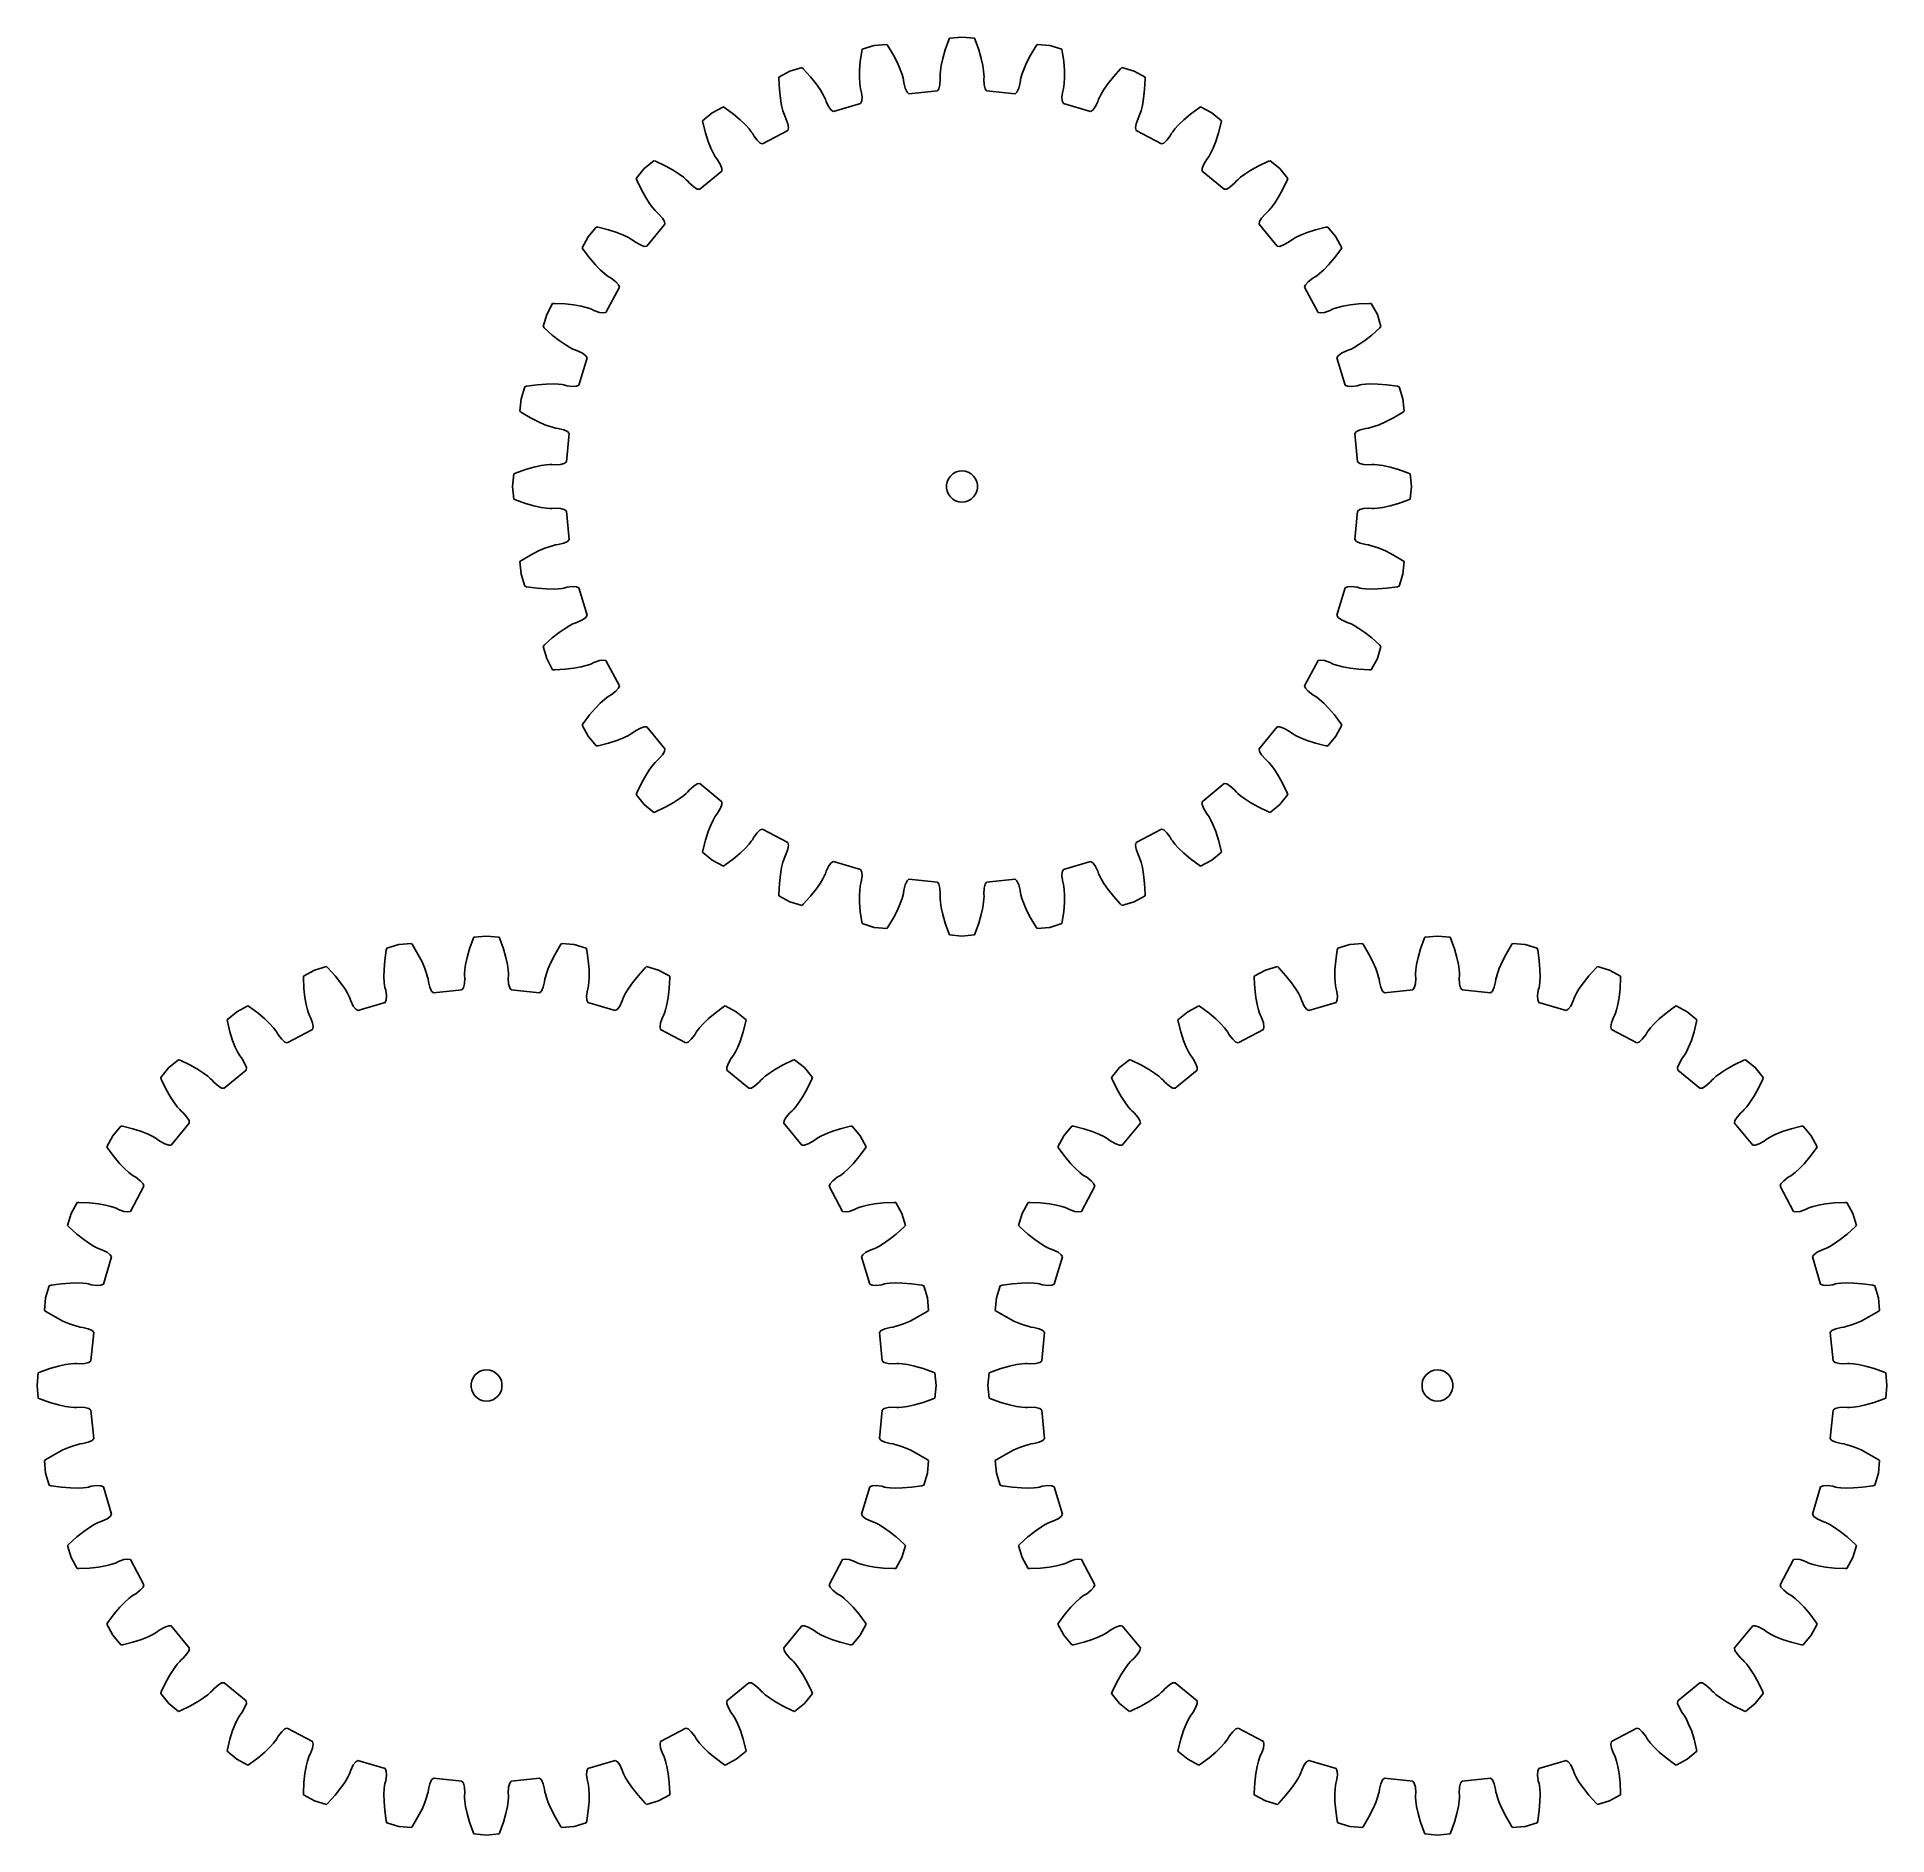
# Model space of a CAD drawing. Extents: x 0 to 178, y 0 to 173.
import ezdxf

# ---------------------------------------------------------------- set-up
doc = ezdxf.new("R2010")
doc.units = 0

msp = doc.modelspace()

# ---------------------------------------------------------------- linework, layer by layer
for p, q in [((87.8, 172.88), (87.45, 171.91)), ((87.87, 173.04), (87.8, 172.88)), ((89.08, 173.16), (87.87, 173.04)), ((90.29, 173.04), (89.08, 173.16)), ((90.36, 172.88), (90.29, 173.04)), ((90.71, 171.91), (90.36, 172.88)), ((79.43, 171.8), (79.28, 170.79)), ((79.47, 171.98), (79.43, 171.8)), ((80.63, 172.33), (79.47, 171.98)), ((81.85, 172.45), (80.63, 172.33)), ((81.95, 172.3), (81.85, 172.45)), ((82.47, 171.42), (81.95, 172.3)), ((82.87, 170.66), (82.47, 171.42)), ((87.22, 171.09), (87.07, 170.41)), ((87.45, 171.91), (87.22, 171.09)), ((90.94, 171.09), (90.71, 171.91)), ((91.09, 170.41), (90.94, 171.09)), ((95.69, 171.42), (95.3, 170.66)), ((96.22, 172.3), (95.69, 171.42)), ((96.32, 172.45), (96.22, 172.3)), ((97.53, 172.33), (96.32, 172.45)), ((98.69, 171.98), (97.53, 172.33)), ((98.73, 171.8), (98.69, 171.98)), ((98.88, 170.79), (98.73, 171.8)), ((72.51, 169.87), (71.44, 169.29)), ((71.44, 169.29), (71.44, 169.12)), ((73.68, 170.22), (72.51, 169.87)), ((73.8, 170.1), (73.68, 170.22)), ((74.49, 169.33), (73.8, 170.1)), ((75.03, 168.66), (74.49, 169.33)), ((79.21, 169.93), (79.2, 169.24)), ((79.28, 170.79), (79.21, 169.93)), ((83.14, 170.03), (82.87, 170.66)), ((83.31, 169.54), (83.14, 170.03)), ((83.41, 169.2), (83.31, 169.54)), ((87, 169.9), (86.97, 169.55)), ((86.97, 169.55), (86.97, 169.37)), ((86.97, 169.37), (86.98, 169.1)), ((87.07, 170.41), (87, 169.9)), ((91.16, 169.9), (91.09, 170.41)), ((91.19, 169.55), (91.16, 169.9)), ((91.18, 169.1), (91.2, 169.37)), ((91.2, 169.37), (91.19, 169.55)), ((94.85, 169.54), (94.75, 169.2)), ((95.02, 170.03), (94.85, 169.54)), ((95.3, 170.66), (95.02, 170.03)), ((98.95, 169.93), (98.88, 170.79)), ((98.96, 169.24), (98.95, 169.93)), ((103.67, 169.33), (103.13, 168.66)), ((104.36, 170.1), (103.67, 169.33)), ((104.48, 170.22), (104.36, 170.1)), ((105.65, 169.87), (104.48, 170.22)), ((106.72, 169.29), (105.65, 169.87)), ((106.72, 169.12), (106.72, 169.29)), ((71.44, 169.12), (71.49, 168.09)), ((71.49, 168.09), (71.59, 167.24)), ((75.42, 168.1), (75.03, 168.66)), ((75.69, 167.65), (75.42, 168.1)), ((75.85, 167.34), (75.69, 167.65)), ((79.2, 169.24), (79.23, 168.73)), ((79.23, 168.73), (79.27, 168.38)), ((79.27, 168.38), (79.3, 168.2)), ((79.3, 168.2), (79.37, 167.93)), ((79.37, 167.93), (79.45, 167.39)), ((83.45, 169.03), (83.41, 169.2)), ((83.49, 168.75), (83.45, 169.03)), ((83.62, 168.22), (83.49, 168.75)), ((83.79, 167.86), (83.62, 168.22)), ((83.97, 167.7), (83.79, 167.86)), ((86.71, 167.97), (83.97, 167.7)), ((86.85, 168.17), (86.71, 167.97)), ((86.95, 168.54), (86.85, 168.17)), ((86.98, 169.1), (86.95, 168.54)), ((91.21, 168.54), (91.18, 169.1)), ((91.31, 168.17), (91.21, 168.54)), ((91.45, 167.97), (91.31, 168.17)), ((94.19, 167.7), (91.45, 167.97)), ((94.37, 167.86), (94.19, 167.7)), ((94.54, 168.22), (94.37, 167.86)), ((94.67, 168.75), (94.54, 168.22)), ((94.71, 169.03), (94.67, 168.75)), ((94.75, 169.2), (94.71, 169.03)), ((98.71, 167.39), (98.79, 167.93)), ((98.79, 167.93), (98.86, 168.2)), ((98.86, 168.2), (98.89, 168.38)), ((98.89, 168.38), (98.93, 168.73)), ((98.93, 168.73), (98.96, 169.24)), ((102.47, 167.65), (102.31, 167.34)), ((102.74, 168.1), (102.47, 167.65)), ((103.13, 168.66), (102.74, 168.1)), ((106.57, 167.24), (106.67, 168.09)), ((106.67, 168.09), (106.72, 169.12)), ((65.03, 165.86), (64.09, 165.09)), ((66.1, 166.44), (65.03, 165.86)), ((66.25, 166.34), (66.1, 166.44)), ((67.08, 165.73), (66.25, 166.34)), ((67.73, 165.18), (67.08, 165.73)), ((71.59, 167.24), (71.71, 166.56)), ((71.71, 166.56), (71.84, 166.06)), ((71.84, 166.06), (71.94, 165.72)), ((71.94, 165.72), (72.01, 165.56)), ((75.92, 167.17), (75.85, 167.34)), ((76.01, 166.91), (75.92, 167.17)), ((76.25, 166.42), (76.01, 166.91)), ((76.48, 166.1), (76.25, 166.42)), ((76.69, 165.98), (76.48, 166.1)), ((79.32, 166.77), (76.69, 165.98)), ((79.43, 167), (79.32, 166.77)), ((79.45, 167.39), (79.43, 167)), ((98.73, 167), (98.71, 167.39)), ((98.84, 166.77), (98.73, 167)), ((101.47, 165.98), (98.84, 166.77)), ((101.68, 166.1), (101.47, 165.98)), ((101.91, 166.42), (101.68, 166.1)), ((102.15, 166.91), (101.91, 166.42)), ((102.24, 167.17), (102.15, 166.91)), ((102.31, 167.34), (102.24, 167.17)), ((106.15, 165.56), (106.22, 165.72)), ((106.22, 165.72), (106.32, 166.06)), ((106.32, 166.06), (106.45, 166.56)), ((106.45, 166.56), (106.57, 167.24)), ((111.09, 165.73), (110.43, 165.18)), ((111.91, 166.34), (111.09, 165.73)), ((112.06, 166.44), (111.91, 166.34)), ((113.13, 165.86), (112.06, 166.44)), ((114.07, 165.09), (113.13, 165.86)), ((64.09, 165.09), (64.12, 164.92)), ((64.12, 164.92), (64.37, 163.92)), ((64.37, 163.92), (64.63, 163.11)), ((68.22, 164.7), (67.73, 165.18)), ((68.57, 164.31), (68.22, 164.7)), ((68.79, 164.04), (68.57, 164.31)), ((68.89, 163.89), (68.79, 164.04)), ((72.31, 164.16), (69.88, 162.86)), ((72.01, 165.56), (72.13, 165.31)), ((72.13, 165.31), (72.31, 164.79)), ((72.31, 164.79), (72.37, 164.4)), ((72.37, 164.4), (72.31, 164.16)), ((105.79, 164.4), (105.85, 164.79)), ((105.85, 164.16), (105.79, 164.4)), ((105.85, 164.79), (106.03, 165.31)), ((108.28, 162.86), (105.85, 164.16)), ((106.03, 165.31), (106.15, 165.56)), ((109.37, 164.04), (109.27, 163.89)), ((109.59, 164.31), (109.37, 164.04)), ((109.94, 164.7), (109.59, 164.31)), ((110.43, 165.18), (109.94, 164.7)), ((113.53, 163.11), (113.79, 163.92)), ((113.79, 163.92), (114.04, 164.92)), ((114.04, 164.92), (114.07, 165.09)), ((64.63, 163.11), (64.89, 162.47)), ((64.89, 162.47), (65.11, 162)), ((69.03, 163.65), (68.89, 163.89)), ((69.36, 163.21), (69.03, 163.65)), ((69.65, 162.95), (69.36, 163.21)), ((69.88, 162.86), (69.65, 162.95)), ((108.51, 162.95), (108.28, 162.86)), ((108.8, 163.21), (108.51, 162.95)), ((109.13, 163.65), (108.8, 163.21)), ((109.27, 163.89), (109.13, 163.65)), ((113.05, 162), (113.27, 162.47)), ((113.27, 162.47), (113.53, 163.11)), ((58.47, 160.48), (57.7, 159.54)), ((59.41, 161.25), (58.47, 160.48)), ((59.57, 161.19), (59.41, 161.25)), ((60.5, 160.75), (59.57, 161.19)), ((61.25, 160.33), (60.5, 160.75)), ((65.11, 162), (65.28, 161.69)), ((65.28, 161.69), (65.38, 161.54)), ((65.38, 161.54), (65.54, 161.32)), ((65.54, 161.32), (65.82, 160.84)), ((65.82, 160.84), (65.95, 160.48)), ((65.95, 160.48), (65.94, 160.23)), ((112.21, 160.48), (112.34, 160.84)), ((112.22, 160.23), (112.21, 160.48)), ((112.34, 160.84), (112.62, 161.32)), ((112.62, 161.32), (112.78, 161.54)), ((112.78, 161.54), (112.88, 161.69)), ((112.88, 161.69), (113.05, 162)), ((117.66, 160.75), (116.91, 160.33)), ((118.59, 161.19), (117.66, 160.75)), ((118.75, 161.25), (118.59, 161.19)), ((119.69, 160.48), (118.75, 161.25)), ((120.46, 159.54), (119.69, 160.48)), ((57.7, 159.54), (57.76, 159.38)), ((57.76, 159.38), (58.2, 158.45)), ((61.83, 159.96), (61.25, 160.33)), ((62.25, 159.65), (61.83, 159.96)), ((62.51, 159.42), (62.25, 159.65)), ((62.64, 159.3), (62.51, 159.42)), ((62.83, 159.09), (62.64, 159.3)), ((63.24, 158.72), (62.83, 159.09)), ((63.57, 158.52), (63.24, 158.72)), ((65.94, 160.23), (63.82, 158.49)), ((114.34, 158.49), (112.22, 160.23)), ((114.92, 158.72), (114.59, 158.52)), ((115.33, 159.09), (114.92, 158.72)), ((115.52, 159.3), (115.33, 159.09)), ((115.65, 159.42), (115.52, 159.3)), ((115.91, 159.65), (115.65, 159.42)), ((116.33, 159.96), (115.91, 159.65)), ((116.91, 160.33), (116.33, 159.96)), ((119.96, 158.45), (120.4, 159.38)), ((120.4, 159.38), (120.46, 159.54)), ((58.2, 158.45), (58.62, 157.7)), ((58.62, 157.7), (58.99, 157.12)), ((58.99, 157.12), (59.3, 156.7)), ((63.82, 158.49), (63.57, 158.52)), ((114.59, 158.52), (114.34, 158.49)), ((118.86, 156.7), (119.17, 157.12)), ((119.17, 157.12), (119.54, 157.7)), ((119.54, 157.7), (119.96, 158.45)), ((60.46, 155.13), (58.72, 153.01)), ((59.3, 156.7), (59.53, 156.44)), ((59.53, 156.44), (59.65, 156.31)), ((59.65, 156.31), (59.86, 156.12)), ((59.86, 156.12), (60.23, 155.71)), ((60.23, 155.71), (60.43, 155.38)), ((60.43, 155.38), (60.46, 155.13)), ((117.7, 155.13), (117.73, 155.38)), ((119.44, 153.01), (117.7, 155.13)), ((117.73, 155.38), (117.93, 155.71)), ((117.93, 155.71), (118.3, 156.12)), ((118.3, 156.12), (118.51, 156.31)), ((118.51, 156.31), (118.63, 156.44)), ((118.63, 156.44), (118.86, 156.7)), ((53.09, 153.92), (52.51, 152.85)), ((53.86, 154.86), (53.09, 153.92)), ((54.03, 154.83), (53.86, 154.86)), ((55.03, 154.58), (54.03, 154.83)), ((55.84, 154.32), (55.03, 154.58)), ((56.48, 154.06), (55.84, 154.32)), ((56.95, 153.84), (56.48, 154.06)), ((57.26, 153.67), (56.95, 153.84)), ((57.41, 153.57), (57.26, 153.67)), ((57.63, 153.41), (57.41, 153.57)), ((58.11, 153.13), (57.63, 153.41)), ((120.53, 153.41), (120.05, 153.13)), ((120.75, 153.57), (120.53, 153.41)), ((120.9, 153.67), (120.75, 153.57)), ((121.21, 153.84), (120.9, 153.67)), ((121.68, 154.06), (121.21, 153.84)), ((122.32, 154.32), (121.68, 154.06)), ((123.13, 154.58), (122.32, 154.32)), ((124.13, 154.83), (123.13, 154.58)), ((124.3, 154.86), (124.13, 154.83)), ((125.07, 153.92), (124.3, 154.86)), ((125.65, 152.85), (125.07, 153.92)), ((52.51, 152.85), (52.61, 152.7)), ((52.61, 152.7), (53.22, 151.88)), ((53.22, 151.88), (53.77, 151.22)), ((58.47, 153), (58.11, 153.13)), ((58.72, 153.01), (58.47, 153)), ((119.69, 153), (119.44, 153.01)), ((120.05, 153.13), (119.69, 153)), ((124.39, 151.22), (124.94, 151.88)), ((124.94, 151.88), (125.55, 152.7)), ((125.55, 152.7), (125.65, 152.85)), ((53.77, 151.22), (54.25, 150.73)), ((54.25, 150.73), (54.64, 150.38)), ((54.64, 150.38), (54.91, 150.16)), ((54.91, 150.16), (55.06, 150.06)), ((55.06, 150.06), (55.3, 149.92)), ((55.3, 149.92), (55.74, 149.59)), ((122.42, 149.59), (122.86, 149.92)), ((122.86, 149.92), (123.1, 150.06)), ((123.1, 150.06), (123.25, 150.16)), ((123.25, 150.16), (123.52, 150.38)), ((123.52, 150.38), (123.91, 150.73)), ((123.91, 150.73), (124.39, 151.22)), ((56.09, 149.07), (54.79, 146.64)), ((55.74, 149.59), (56, 149.3)), ((56, 149.3), (56.09, 149.07)), ((122.07, 149.07), (122.16, 149.3)), ((123.37, 146.64), (122.07, 149.07)), ((122.16, 149.3), (122.42, 149.59)), ((49.09, 146.44), (48.73, 145.27)), ((49.66, 147.51), (49.09, 146.44)), ((49.83, 147.51), (49.66, 147.51)), ((50.86, 147.46), (49.83, 147.51)), ((51.71, 147.36), (50.86, 147.46)), ((52.39, 147.24), (51.71, 147.36)), ((52.89, 147.11), (52.39, 147.24)), ((53.23, 147.01), (52.89, 147.11)), ((53.4, 146.94), (53.23, 147.01)), ((53.64, 146.82), (53.4, 146.94)), ((54.16, 146.64), (53.64, 146.82)), ((54.55, 146.58), (54.16, 146.64)), ((54.79, 146.64), (54.55, 146.58)), ((123.61, 146.58), (123.37, 146.64)), ((124, 146.64), (123.61, 146.58)), ((124.52, 146.82), (124, 146.64)), ((124.77, 146.94), (124.52, 146.82)), ((124.93, 147.01), (124.77, 146.94)), ((125.27, 147.11), (124.93, 147.01)), ((125.77, 147.24), (125.27, 147.11)), ((126.45, 147.36), (125.77, 147.24)), ((127.3, 147.46), (126.45, 147.36)), ((128.33, 147.51), (127.3, 147.46)), ((128.5, 147.51), (128.33, 147.51)), ((129.08, 146.44), (128.5, 147.51)), ((129.43, 145.27), (129.08, 146.44)), ((48.73, 145.27), (48.85, 145.15)), ((48.85, 145.15), (49.62, 144.46)), ((49.62, 144.46), (50.29, 143.92)), ((127.87, 143.92), (128.54, 144.46)), ((128.54, 144.46), (129.31, 145.15)), ((129.31, 145.15), (129.43, 145.27)), ((50.29, 143.92), (50.85, 143.53)), ((50.85, 143.53), (51.3, 143.26)), ((51.3, 143.26), (51.61, 143.1)), ((51.61, 143.1), (51.78, 143.03)), ((51.78, 143.03), (52.04, 142.94)), ((52.04, 142.94), (52.54, 142.7)), ((52.54, 142.7), (52.85, 142.47)), ((125.31, 142.47), (125.63, 142.7)), ((125.63, 142.7), (126.12, 142.94)), ((126.12, 142.94), (126.38, 143.03)), ((126.38, 143.03), (126.55, 143.1)), ((126.55, 143.1), (126.86, 143.26)), ((126.86, 143.26), (127.31, 143.53)), ((127.31, 143.53), (127.87, 143.92)), ((52.98, 142.26), (52.18, 139.63)), ((52.85, 142.47), (52.98, 142.26)), ((125.19, 142.26), (125.31, 142.47)), ((125.98, 139.63), (125.19, 142.26)), ((46.98, 139.48), (46.62, 138.32)), ((47.15, 139.52), (46.98, 139.48)), ((48.16, 139.67), (47.15, 139.52)), ((49.02, 139.74), (48.16, 139.67)), ((49.71, 139.75), (49.02, 139.74)), ((50.23, 139.72), (49.71, 139.75)), ((50.57, 139.68), (50.23, 139.72)), ((50.75, 139.65), (50.57, 139.68)), ((51.02, 139.58), (50.75, 139.65)), ((51.56, 139.5), (51.02, 139.58)), ((51.95, 139.52), (51.56, 139.5)), ((52.18, 139.63), (51.95, 139.52)), ((126.21, 139.52), (125.98, 139.63)), ((126.6, 139.5), (126.21, 139.52)), ((127.14, 139.58), (126.6, 139.5)), ((127.41, 139.65), (127.14, 139.58)), ((127.59, 139.68), (127.41, 139.65)), ((127.94, 139.72), (127.59, 139.68)), ((128.45, 139.75), (127.94, 139.72)), ((129.14, 139.74), (128.45, 139.75)), ((130, 139.67), (129.14, 139.74)), ((131.01, 139.52), (130, 139.67)), ((131.19, 139.48), (131.01, 139.52)), ((131.54, 138.32), (131.19, 139.48)), ((46.62, 138.32), (46.5, 137.11)), ((131.66, 137.11), (131.54, 138.32)), ((46.5, 137.11), (46.65, 137.01)), ((46.65, 137.01), (47.53, 136.48)), ((47.53, 136.48), (48.29, 136.09)), ((48.29, 136.09), (48.92, 135.81)), ((48.92, 135.81), (49.41, 135.64)), ((49.41, 135.64), (49.75, 135.54)), ((49.75, 135.54), (49.93, 135.5)), ((49.93, 135.5), (50.2, 135.46)), ((50.2, 135.46), (50.73, 135.33)), ((127.43, 135.33), (127.96, 135.46)), ((127.96, 135.46), (128.24, 135.5)), ((128.24, 135.5), (128.41, 135.54)), ((128.41, 135.54), (128.75, 135.64)), ((128.75, 135.64), (129.24, 135.81)), ((129.24, 135.81), (129.87, 136.09)), ((129.87, 136.09), (130.63, 136.48)), ((130.63, 136.48), (131.51, 137.01)), ((131.51, 137.01), (131.66, 137.11)), ((50.73, 135.33), (51.09, 135.16)), ((51.25, 134.98), (50.98, 132.24)), ((51.09, 135.16), (51.25, 134.98)), ((126.91, 134.98), (127.07, 135.16)), ((127.18, 132.24), (126.91, 134.98)), ((127.07, 135.16), (127.43, 135.33)), ((48.54, 131.88), (47.86, 131.73)), ((49.05, 131.95), (48.54, 131.88)), ((49.4, 131.98), (49.05, 131.95)), ((49.58, 131.99), (49.4, 131.98)), ((49.85, 131.97), (49.58, 131.99)), ((50.41, 132), (49.85, 131.97)), ((50.78, 132.1), (50.41, 132)), ((50.98, 132.24), (50.78, 132.1)), ((127.38, 132.1), (127.18, 132.24)), ((127.75, 132), (127.38, 132.1)), ((128.31, 131.97), (127.75, 132)), ((128.58, 131.99), (128.31, 131.97)), ((128.76, 131.98), (128.58, 131.99)), ((129.11, 131.95), (128.76, 131.98)), ((129.62, 131.88), (129.11, 131.95)), ((130.3, 131.73), (129.62, 131.88)), ((45.91, 131.08), (45.79, 129.87)), ((46.07, 131.15), (45.91, 131.08)), ((47.04, 131.5), (46.07, 131.15)), ((47.86, 131.73), (47.04, 131.5)), ((87.59, 130.03), (87.65, 130.33)), ((87.65, 130.33), (87.78, 130.62)), ((87.78, 130.62), (87.97, 130.87)), ((87.97, 130.87), (88.2, 131.08)), ((88.2, 131.08), (88.47, 131.24)), ((88.47, 131.24), (88.77, 131.34)), ((88.77, 131.34), (89.08, 131.37)), ((89.08, 131.37), (89.39, 131.34)), ((89.39, 131.34), (89.69, 131.24)), ((89.69, 131.24), (89.96, 131.08)), ((89.96, 131.08), (90.2, 130.87)), ((90.2, 130.87), (90.38, 130.62)), ((90.38, 130.62), (90.51, 130.33)), ((90.51, 130.33), (90.57, 130.03)), ((131.12, 131.5), (130.3, 131.73)), ((132.09, 131.15), (131.12, 131.5)), ((132.25, 131.08), (132.09, 131.15)), ((132.37, 129.87), (132.25, 131.08)), ((45.79, 129.87), (45.91, 128.66)), ((45.91, 128.66), (46.07, 128.59)), ((46.07, 128.59), (47.04, 128.24)), ((87.59, 129.71), (87.59, 130.03)), ((87.65, 129.41), (87.59, 129.71)), ((87.78, 129.12), (87.65, 129.41)), ((87.97, 128.87), (87.78, 129.12)), ((88.2, 128.66), (87.97, 128.87)), ((88.47, 128.5), (88.2, 128.66)), ((88.77, 128.4), (88.47, 128.5)), ((89.08, 128.37), (88.77, 128.4)), ((89.39, 128.4), (89.08, 128.37)), ((89.69, 128.5), (89.39, 128.4)), ((89.96, 128.66), (89.69, 128.5)), ((90.2, 128.87), (89.96, 128.66)), ((90.38, 129.12), (90.2, 128.87)), ((90.51, 129.41), (90.38, 129.12)), ((90.57, 129.71), (90.51, 129.41)), ((90.57, 130.03), (90.57, 129.71)), ((131.12, 128.24), (132.09, 128.59)), ((132.09, 128.59), (132.25, 128.66)), ((132.25, 128.66), (132.37, 129.87)), ((47.04, 128.24), (47.86, 128.01)), ((47.86, 128.01), (48.54, 127.86)), ((48.54, 127.86), (49.05, 127.79)), ((49.05, 127.79), (49.4, 127.76)), ((49.4, 127.76), (49.58, 127.76)), ((49.58, 127.76), (49.85, 127.77)), ((49.85, 127.77), (50.41, 127.74)), ((50.41, 127.74), (50.78, 127.64)), ((50.78, 127.64), (50.98, 127.5)), ((50.98, 127.5), (51.25, 124.76)), ((126.91, 124.76), (127.18, 127.5)), ((127.18, 127.5), (127.38, 127.64)), ((127.38, 127.64), (127.75, 127.74)), ((127.75, 127.74), (128.31, 127.77)), ((128.31, 127.77), (128.58, 127.76)), ((128.58, 127.76), (128.76, 127.76)), ((128.76, 127.76), (129.11, 127.79)), ((129.11, 127.79), (129.62, 127.86)), ((129.62, 127.86), (130.3, 128.01)), ((130.3, 128.01), (131.12, 128.24)), ((51.25, 124.76), (51.09, 124.58)), ((127.07, 124.58), (126.91, 124.76)), ((47.53, 123.26), (46.65, 122.74)), ((48.29, 123.66), (47.53, 123.26)), ((48.92, 123.93), (48.29, 123.66)), ((49.41, 124.1), (48.92, 123.93)), ((49.75, 124.2), (49.41, 124.1)), ((49.93, 124.24), (49.75, 124.2)), ((50.2, 124.28), (49.93, 124.24)), ((50.73, 124.41), (50.2, 124.28)), ((51.09, 124.58), (50.73, 124.41)), ((127.43, 124.41), (127.07, 124.58)), ((127.96, 124.28), (127.43, 124.41)), ((128.24, 124.24), (127.96, 124.28)), ((128.41, 124.2), (128.24, 124.24)), ((128.75, 124.1), (128.41, 124.2)), ((129.24, 123.93), (128.75, 124.1)), ((129.87, 123.66), (129.24, 123.93)), ((130.63, 123.26), (129.87, 123.66)), ((131.51, 122.74), (130.63, 123.26)), ((46.65, 122.74), (46.5, 122.64)), ((46.5, 122.64), (46.62, 121.42)), ((46.62, 121.42), (46.98, 120.26)), ((131.19, 120.26), (131.54, 121.42)), ((131.66, 122.64), (131.51, 122.74)), ((131.54, 121.42), (131.66, 122.64)), ((46.98, 120.26), (47.15, 120.22)), ((47.15, 120.22), (48.16, 120.07)), ((48.16, 120.07), (49.02, 120)), ((49.02, 120), (49.71, 119.99)), ((49.71, 119.99), (50.23, 120.02)), ((50.23, 120.02), (50.57, 120.06)), ((50.57, 120.06), (50.75, 120.09)), ((50.75, 120.09), (51.02, 120.16)), ((51.02, 120.16), (51.56, 120.24)), ((51.56, 120.24), (51.95, 120.22)), ((51.95, 120.22), (52.18, 120.11)), ((52.18, 120.11), (52.98, 117.48)), ((125.19, 117.48), (125.98, 120.11)), ((125.98, 120.11), (126.21, 120.22)), ((126.21, 120.22), (126.6, 120.24)), ((126.6, 120.24), (127.14, 120.16)), ((127.14, 120.16), (127.41, 120.09)), ((127.41, 120.09), (127.59, 120.06)), ((127.59, 120.06), (127.94, 120.02)), ((127.94, 120.02), (128.45, 119.99)), ((128.45, 119.99), (129.14, 120)), ((129.14, 120), (130, 120.07)), ((130, 120.07), (131.01, 120.22)), ((131.01, 120.22), (131.19, 120.26)), ((50.29, 115.82), (49.62, 115.28)), ((50.85, 116.21), (50.29, 115.82)), ((51.3, 116.48), (50.85, 116.21)), ((51.61, 116.64), (51.3, 116.48)), ((51.78, 116.71), (51.61, 116.64)), ((52.04, 116.8), (51.78, 116.71)), ((52.54, 117.04), (52.04, 116.8)), ((52.85, 117.27), (52.54, 117.04)), ((52.98, 117.48), (52.85, 117.27)), ((125.31, 117.27), (125.19, 117.48)), ((125.63, 117.04), (125.31, 117.27)), ((126.12, 116.8), (125.63, 117.04)), ((126.38, 116.71), (126.12, 116.8)), ((126.55, 116.64), (126.38, 116.71)), ((126.86, 116.48), (126.55, 116.64)), ((127.31, 116.21), (126.86, 116.48)), ((127.87, 115.82), (127.31, 116.21)), ((128.54, 115.28), (127.87, 115.82)), ((48.85, 114.59), (48.73, 114.47)), ((48.73, 114.47), (49.09, 113.3)), ((49.62, 115.28), (48.85, 114.59)), ((129.31, 114.59), (128.54, 115.28)), ((129.08, 113.3), (129.43, 114.47)), ((129.43, 114.47), (129.31, 114.59)), ((49.09, 113.3), (49.66, 112.23)), ((49.83, 112.23), (50.86, 112.28)), ((50.86, 112.28), (51.71, 112.38)), ((51.71, 112.38), (52.39, 112.5)), ((52.39, 112.5), (52.89, 112.63)), ((52.89, 112.63), (53.23, 112.73)), ((53.23, 112.73), (53.4, 112.8)), ((53.4, 112.8), (53.64, 112.92)), ((53.64, 112.92), (54.16, 113.1)), ((54.16, 113.1), (54.55, 113.16)), ((54.55, 113.16), (54.79, 113.1)), ((54.79, 113.1), (56.09, 110.67)), ((122.07, 110.67), (123.37, 113.1)), ((123.37, 113.1), (123.61, 113.16)), ((123.61, 113.16), (124, 113.1)), ((124, 113.1), (124.52, 112.92)), ((124.52, 112.92), (124.77, 112.8)), ((124.77, 112.8), (124.93, 112.73)), ((124.93, 112.73), (125.27, 112.63)), ((125.27, 112.63), (125.77, 112.5)), ((125.77, 112.5), (126.45, 112.38)), ((126.45, 112.38), (127.3, 112.28)), ((127.3, 112.28), (128.33, 112.23)), ((128.5, 112.23), (129.08, 113.3)), ((49.66, 112.23), (49.83, 112.23)), ((56.09, 110.67), (56, 110.44)), ((122.16, 110.44), (122.07, 110.67)), ((128.33, 112.23), (128.5, 112.23)), ((54.25, 109.01), (53.77, 108.52)), ((54.64, 109.36), (54.25, 109.01)), ((54.91, 109.58), (54.64, 109.36)), ((55.06, 109.68), (54.91, 109.58)), ((55.3, 109.82), (55.06, 109.68)), ((55.74, 110.15), (55.3, 109.82)), ((56, 110.44), (55.74, 110.15)), ((122.42, 110.15), (122.16, 110.44)), ((122.86, 109.82), (122.42, 110.15)), ((123.1, 109.68), (122.86, 109.82)), ((123.25, 109.58), (123.1, 109.68)), ((123.52, 109.36), (123.25, 109.58)), ((123.91, 109.01), (123.52, 109.36)), ((124.39, 108.52), (123.91, 109.01)), ((52.61, 107.04), (52.51, 106.89)), ((53.22, 107.87), (52.61, 107.04)), ((53.77, 108.52), (53.22, 107.87)), ((124.94, 107.87), (124.39, 108.52)), ((125.55, 107.04), (124.94, 107.87)), ((125.65, 106.89), (125.55, 107.04)), ((52.51, 106.89), (53.09, 105.82)), ((53.09, 105.82), (53.86, 104.88)), ((54.03, 104.91), (55.03, 105.16)), ((55.03, 105.16), (55.84, 105.42)), ((55.84, 105.42), (56.48, 105.68)), ((56.48, 105.68), (56.95, 105.9)), ((56.95, 105.9), (57.26, 106.07)), ((57.26, 106.07), (57.41, 106.17)), ((57.41, 106.17), (57.63, 106.33)), ((57.63, 106.33), (58.11, 106.61)), ((58.11, 106.61), (58.47, 106.74)), ((58.47, 106.74), (58.72, 106.73)), ((58.72, 106.73), (60.46, 104.61)), ((117.7, 104.61), (119.44, 106.73)), ((119.44, 106.73), (119.69, 106.74)), ((119.69, 106.74), (120.05, 106.61)), ((120.05, 106.61), (120.53, 106.33)), ((120.53, 106.33), (120.75, 106.17)), ((120.75, 106.17), (120.9, 106.07)), ((120.9, 106.07), (121.21, 105.9)), ((121.21, 105.9), (121.68, 105.68)), ((121.68, 105.68), (122.32, 105.42)), ((122.32, 105.42), (123.13, 105.16)), ((123.13, 105.16), (124.13, 104.91)), ((124.3, 104.88), (125.07, 105.82)), ((125.07, 105.82), (125.65, 106.89)), ((53.86, 104.88), (54.03, 104.91)), ((59.65, 103.43), (59.53, 103.3)), ((59.86, 103.62), (59.65, 103.43)), ((60.23, 104.03), (59.86, 103.62)), ((60.43, 104.36), (60.23, 104.03)), ((60.46, 104.61), (60.43, 104.36)), ((117.73, 104.36), (117.7, 104.61)), ((117.93, 104.03), (117.73, 104.36)), ((118.3, 103.62), (117.93, 104.03)), ((118.51, 103.43), (118.3, 103.62)), ((118.63, 103.3), (118.51, 103.43)), ((124.13, 104.91), (124.3, 104.88)), ((58.62, 102.04), (58.2, 101.29)), ((58.99, 102.62), (58.62, 102.04)), ((59.3, 103.04), (58.99, 102.62)), ((59.53, 103.3), (59.3, 103.04)), ((118.86, 103.04), (118.63, 103.3)), ((119.17, 102.62), (118.86, 103.04)), ((119.54, 102.04), (119.17, 102.62)), ((119.96, 101.29), (119.54, 102.04)), ((57.76, 100.36), (57.7, 100.2)), ((57.7, 100.2), (58.47, 99.26)), ((58.2, 101.29), (57.76, 100.36)), ((61.25, 99.41), (61.83, 99.78)), ((61.83, 99.78), (62.25, 100.09)), ((62.25, 100.09), (62.51, 100.32)), ((62.51, 100.32), (62.64, 100.44)), ((62.64, 100.44), (62.83, 100.65)), ((62.83, 100.65), (63.24, 101.02)), ((63.24, 101.02), (63.57, 101.22)), ((63.57, 101.22), (63.82, 101.26)), ((63.82, 101.26), (65.94, 99.51)), ((112.22, 99.51), (114.34, 101.26)), ((114.34, 101.26), (114.59, 101.22)), ((114.59, 101.22), (114.92, 101.02)), ((114.92, 101.02), (115.33, 100.65)), ((115.33, 100.65), (115.52, 100.44)), ((115.52, 100.44), (115.65, 100.32)), ((115.65, 100.32), (115.91, 100.09)), ((115.91, 100.09), (116.33, 99.78)), ((116.33, 99.78), (116.91, 99.41)), ((119.69, 99.26), (120.46, 100.2)), ((120.4, 100.36), (119.96, 101.29)), ((120.46, 100.2), (120.4, 100.36)), ((58.47, 99.26), (59.41, 98.49)), ((59.41, 98.49), (59.57, 98.55)), ((59.57, 98.55), (60.5, 98.99)), ((60.5, 98.99), (61.25, 99.41)), ((65.28, 98.05), (65.11, 97.74)), ((65.38, 98.2), (65.28, 98.05)), ((65.54, 98.42), (65.38, 98.2)), ((65.82, 98.9), (65.54, 98.42)), ((65.95, 99.26), (65.82, 98.9)), ((65.94, 99.51), (65.95, 99.26)), ((112.21, 99.26), (112.22, 99.51)), ((112.34, 98.9), (112.21, 99.26)), ((112.62, 98.42), (112.34, 98.9)), ((112.78, 98.2), (112.62, 98.42)), ((112.88, 98.05), (112.78, 98.2)), ((113.05, 97.74), (112.88, 98.05)), ((116.91, 99.41), (117.66, 98.99)), ((117.66, 98.99), (118.59, 98.55)), ((118.59, 98.55), (118.75, 98.49)), ((118.75, 98.49), (119.69, 99.26)), ((64.63, 96.63), (64.37, 95.82)), ((64.89, 97.27), (64.63, 96.63)), ((65.11, 97.74), (64.89, 97.27)), ((69.03, 96.09), (69.36, 96.53)), ((69.36, 96.53), (69.65, 96.79)), ((69.65, 96.79), (69.88, 96.88)), ((69.88, 96.88), (72.31, 95.58)), ((105.85, 95.58), (108.28, 96.88)), ((108.28, 96.88), (108.51, 96.79)), ((108.51, 96.79), (108.8, 96.53)), ((108.8, 96.53), (109.13, 96.09)), ((113.27, 97.27), (113.05, 97.74)), ((113.53, 96.63), (113.27, 97.27)), ((113.79, 95.82), (113.53, 96.63)), ((64.12, 94.82), (64.09, 94.65)), ((64.09, 94.65), (65.03, 93.88)), ((64.37, 95.82), (64.12, 94.82)), ((67.08, 94.01), (67.73, 94.57)), ((67.73, 94.57), (68.22, 95.04)), ((68.22, 95.04), (68.57, 95.43)), ((68.57, 95.43), (68.79, 95.7)), ((68.79, 95.7), (68.89, 95.85)), ((68.89, 95.85), (69.03, 96.09)), ((72.13, 94.43), (72.01, 94.19)), ((72.31, 94.95), (72.13, 94.43)), ((72.31, 95.58), (72.37, 95.34)), ((72.37, 95.34), (72.31, 94.95)), ((105.79, 95.34), (105.85, 95.58)), ((105.85, 94.95), (105.79, 95.34)), ((106.03, 94.43), (105.85, 94.95)), ((106.15, 94.19), (106.03, 94.43)), ((109.13, 96.09), (109.27, 95.85)), ((109.27, 95.85), (109.37, 95.7)), ((109.37, 95.7), (109.59, 95.43)), ((109.59, 95.43), (109.94, 95.04)), ((109.94, 95.04), (110.43, 94.57)), ((110.43, 94.57), (111.09, 94.01)), ((113.13, 93.88), (114.07, 94.65)), ((114.04, 94.82), (113.79, 95.82)), ((114.07, 94.65), (114.04, 94.82)), ((65.03, 93.88), (66.1, 93.3)), ((66.1, 93.3), (66.25, 93.4)), ((66.25, 93.4), (67.08, 94.01)), ((71.71, 93.18), (71.59, 92.5)), ((71.84, 93.68), (71.71, 93.18)), ((71.94, 94.02), (71.84, 93.68)), ((72.01, 94.19), (71.94, 94.02)), ((75.92, 92.57), (76.01, 92.83)), ((76.01, 92.83), (76.25, 93.33)), ((76.25, 93.33), (76.48, 93.64)), ((76.48, 93.64), (76.69, 93.77)), ((76.69, 93.77), (79.32, 92.97)), ((79.32, 92.97), (79.43, 92.74)), ((79.43, 92.74), (79.45, 92.35)), ((98.71, 92.35), (98.73, 92.74)), ((98.73, 92.74), (98.84, 92.97)), ((98.84, 92.97), (101.47, 93.77)), ((101.47, 93.77), (101.68, 93.64)), ((101.68, 93.64), (101.91, 93.33)), ((101.91, 93.33), (102.15, 92.83)), ((102.15, 92.83), (102.24, 92.57)), ((106.22, 94.02), (106.15, 94.19)), ((106.32, 93.68), (106.22, 94.02)), ((106.45, 93.18), (106.32, 93.68)), ((106.57, 92.5), (106.45, 93.18)), ((111.09, 94.01), (111.91, 93.4)), ((111.91, 93.4), (112.06, 93.3)), ((112.06, 93.3), (113.13, 93.88)), ((71.49, 91.65), (71.44, 90.62)), ((71.59, 92.5), (71.49, 91.65)), ((74.49, 90.41), (75.03, 91.08)), ((75.03, 91.08), (75.42, 91.64)), ((75.42, 91.64), (75.69, 92.09)), ((75.69, 92.09), (75.85, 92.4)), ((75.85, 92.4), (75.92, 92.57)), ((79.23, 91.02), (79.2, 90.5)), ((79.27, 91.36), (79.23, 91.02)), ((79.3, 91.54), (79.27, 91.36)), ((79.37, 91.81), (79.3, 91.54)), ((79.45, 92.35), (79.37, 91.81)), ((83.45, 90.72), (83.49, 90.99)), ((83.49, 90.99), (83.62, 91.52)), ((83.62, 91.52), (83.79, 91.88)), ((83.79, 91.88), (83.97, 92.04)), ((83.97, 92.04), (86.71, 91.77)), ((86.71, 91.77), (86.85, 91.57)), ((86.85, 91.57), (86.95, 91.2)), ((86.95, 91.2), (86.98, 90.64)), ((91.18, 90.64), (91.21, 91.2)), ((91.21, 91.2), (91.31, 91.57)), ((91.31, 91.57), (91.45, 91.77)), ((91.45, 91.77), (94.19, 92.04)), ((94.19, 92.04), (94.37, 91.88)), ((94.37, 91.88), (94.54, 91.52)), ((94.54, 91.52), (94.67, 90.99)), ((94.67, 90.99), (94.71, 90.72)), ((98.79, 91.81), (98.71, 92.35)), ((98.86, 91.54), (98.79, 91.81)), ((98.89, 91.36), (98.86, 91.54)), ((98.93, 91.02), (98.89, 91.36)), ((98.96, 90.5), (98.93, 91.02)), ((102.24, 92.57), (102.31, 92.4)), ((102.31, 92.4), (102.47, 92.09)), ((102.47, 92.09), (102.74, 91.64)), ((102.74, 91.64), (103.13, 91.08)), ((103.13, 91.08), (103.67, 90.41)), ((106.67, 91.65), (106.57, 92.5)), ((106.72, 90.62), (106.67, 91.65)), ((71.44, 90.62), (71.44, 90.45)), ((71.44, 90.45), (72.51, 89.88)), ((72.51, 89.88), (73.68, 89.52)), ((73.68, 89.52), (73.8, 89.64)), ((73.8, 89.64), (74.49, 90.41)), ((79.2, 90.5), (79.21, 89.81)), ((79.21, 89.81), (79.28, 88.95)), ((82.47, 88.32), (82.87, 89.08)), ((82.87, 89.08), (83.14, 89.71)), ((83.14, 89.71), (83.31, 90.2)), ((83.31, 90.2), (83.41, 90.54)), ((83.41, 90.54), (83.45, 90.72)), ((86.98, 90.64), (86.97, 90.37)), ((86.97, 90.37), (86.97, 90.19)), ((86.97, 90.19), (87, 89.84)), ((87, 89.84), (87.07, 89.33)), ((87.07, 89.33), (87.22, 88.65)), ((90.94, 88.65), (91.09, 89.33)), ((91.09, 89.33), (91.16, 89.84)), ((91.16, 89.84), (91.19, 90.19)), ((91.2, 90.37), (91.18, 90.64)), ((91.19, 90.19), (91.2, 90.37)), ((94.71, 90.72), (94.75, 90.54)), ((94.75, 90.54), (94.85, 90.2)), ((94.85, 90.2), (95.02, 89.71)), ((95.02, 89.71), (95.3, 89.08)), ((95.3, 89.08), (95.69, 88.32)), ((98.88, 88.95), (98.95, 89.81)), ((98.95, 89.81), (98.96, 90.5)), ((103.67, 90.41), (104.36, 89.64)), ((104.36, 89.64), (104.48, 89.52)), ((104.48, 89.52), (105.65, 89.88)), ((105.65, 89.88), (106.72, 90.45)), ((106.72, 90.45), (106.72, 90.62)), ((79.28, 88.95), (79.43, 87.94)), ((79.43, 87.94), (79.47, 87.77)), ((79.47, 87.77), (80.63, 87.41)), ((80.63, 87.41), (81.85, 87.29)), ((81.85, 87.29), (81.95, 87.44)), ((81.95, 87.44), (82.47, 88.32)), ((87.22, 88.65), (87.45, 87.83)), ((87.45, 87.83), (87.8, 86.86)), ((90.36, 86.86), (90.71, 87.83)), ((90.71, 87.83), (90.94, 88.65)), ((95.69, 88.32), (96.22, 87.44)), ((96.22, 87.44), (96.32, 87.29)), ((96.32, 87.29), (97.53, 87.41)), ((97.53, 87.41), (98.69, 87.77)), ((98.69, 87.77), (98.73, 87.94)), ((98.73, 87.94), (98.88, 88.95)), ((34.84, 85.75), (33.68, 85.4)), ((36.06, 85.87), (34.84, 85.75)), ((36.16, 85.72), (36.06, 85.87)), ((36.68, 84.84), (36.16, 85.72)), ((42.01, 86.3), (41.66, 85.33)), ((42.08, 86.46), (42.01, 86.3)), ((43.29, 86.58), (42.08, 86.46)), ((44.5, 86.46), (43.29, 86.58)), ((44.57, 86.3), (44.5, 86.46)), ((44.92, 85.33), (44.57, 86.3)), ((50.42, 85.72), (49.9, 84.84)), ((50.52, 85.87), (50.42, 85.72)), ((51.74, 85.75), (50.52, 85.87)), ((52.9, 85.4), (51.74, 85.75)), ((87.8, 86.86), (87.87, 86.7)), ((87.87, 86.7), (89.08, 86.58)), ((89.08, 86.58), (90.29, 86.7)), ((90.29, 86.7), (90.36, 86.86)), ((126.42, 85.75), (125.26, 85.4)), ((127.64, 85.87), (126.42, 85.75)), ((127.74, 85.72), (127.64, 85.87)), ((128.26, 84.84), (127.74, 85.72)), ((133.59, 86.3), (133.24, 85.33)), ((133.66, 86.46), (133.59, 86.3)), ((134.87, 86.58), (133.66, 86.46)), ((136.08, 86.46), (134.87, 86.58)), ((136.15, 86.3), (136.08, 86.46)), ((136.5, 85.33), (136.15, 86.3)), ((142.01, 85.72), (141.48, 84.84)), ((142.11, 85.87), (142.01, 85.72)), ((143.32, 85.75), (142.11, 85.87)), ((144.48, 85.4), (143.32, 85.75)), ((33.49, 84.21), (33.42, 83.35)), ((33.64, 85.22), (33.49, 84.21)), ((33.68, 85.4), (33.64, 85.22)), ((37.08, 84.08), (36.68, 84.84)), ((37.35, 83.45), (37.08, 84.08)), ((41.28, 83.83), (41.21, 83.32)), ((41.43, 84.51), (41.28, 83.83)), ((41.66, 85.33), (41.43, 84.51)), ((45.15, 84.51), (44.92, 85.33)), ((45.3, 83.83), (45.15, 84.51)), ((45.37, 83.32), (45.3, 83.83)), ((49.5, 84.08), (49.23, 83.45)), ((49.9, 84.84), (49.5, 84.08)), ((52.94, 85.22), (52.9, 85.4)), ((53.09, 84.21), (52.94, 85.22)), ((53.16, 83.35), (53.09, 84.21)), ((125.07, 84.21), (125, 83.35)), ((125.22, 85.22), (125.07, 84.21)), ((125.26, 85.4), (125.22, 85.22)), ((128.66, 84.08), (128.26, 84.84)), ((128.93, 83.45), (128.66, 84.08)), ((132.86, 83.83), (132.79, 83.32)), ((133.01, 84.51), (132.86, 83.83)), ((133.24, 85.33), (133.01, 84.51)), ((136.73, 84.51), (136.5, 85.33)), ((136.88, 83.83), (136.73, 84.51)), ((136.95, 83.32), (136.88, 83.83)), ((141.09, 84.08), (140.81, 83.45)), ((141.48, 84.84), (141.09, 84.08)), ((144.52, 85.22), (144.48, 85.4)), ((144.67, 84.21), (144.52, 85.22)), ((144.74, 83.35), (144.67, 84.21)), ((26.72, 83.29), (25.65, 82.71)), ((25.65, 82.71), (25.65, 82.54)), ((25.65, 82.54), (25.7, 81.51)), ((27.89, 83.64), (26.72, 83.29)), ((28.01, 83.52), (27.89, 83.64)), ((28.7, 82.75), (28.01, 83.52)), ((29.24, 82.08), (28.7, 82.75)), ((29.63, 81.52), (29.24, 82.08)), ((33.42, 83.35), (33.41, 82.66)), ((33.41, 82.66), (33.44, 82.14)), ((33.44, 82.14), (33.48, 81.8)), ((37.52, 82.96), (37.35, 83.45)), ((37.62, 82.62), (37.52, 82.96)), ((37.66, 82.44), (37.62, 82.62)), ((37.7, 82.17), (37.66, 82.44)), ((37.83, 81.64), (37.7, 82.17)), ((41.16, 81.96), (41.06, 81.59)), ((41.19, 82.52), (41.16, 81.96)), ((41.21, 83.32), (41.18, 82.97)), ((41.18, 82.97), (41.18, 82.79)), ((41.18, 82.79), (41.19, 82.52)), ((45.4, 82.97), (45.37, 83.32)), ((45.39, 82.52), (45.41, 82.79)), ((45.42, 81.96), (45.39, 82.52)), ((45.41, 82.79), (45.4, 82.97)), ((45.52, 81.59), (45.42, 81.96)), ((48.88, 82.17), (48.75, 81.64)), ((48.92, 82.44), (48.88, 82.17)), ((48.96, 82.62), (48.92, 82.44)), ((49.06, 82.96), (48.96, 82.62)), ((49.23, 83.45), (49.06, 82.96)), ((53.1, 81.8), (53.14, 82.14)), ((53.14, 82.14), (53.17, 82.66)), ((53.17, 82.66), (53.16, 83.35)), ((57.34, 82.08), (56.95, 81.52)), ((57.88, 82.75), (57.34, 82.08)), ((58.57, 83.52), (57.88, 82.75)), ((58.69, 83.64), (58.57, 83.52)), ((59.86, 83.29), (58.69, 83.64)), ((60.93, 82.71), (59.86, 83.29)), ((60.88, 81.51), (60.93, 82.54)), ((60.93, 82.54), (60.93, 82.71)), ((118.3, 83.29), (117.23, 82.71)), ((117.23, 82.71), (117.23, 82.54)), ((117.23, 82.54), (117.28, 81.51)), ((119.47, 83.64), (118.3, 83.29)), ((119.59, 83.52), (119.47, 83.64)), ((120.28, 82.75), (119.59, 83.52)), ((120.82, 82.08), (120.28, 82.75)), ((121.21, 81.52), (120.82, 82.08)), ((125, 83.35), (124.99, 82.66)), ((124.99, 82.66), (125.02, 82.14)), ((125.02, 82.14), (125.06, 81.8)), ((129.1, 82.96), (128.93, 83.45)), ((129.2, 82.62), (129.1, 82.96)), ((129.24, 82.44), (129.2, 82.62)), ((129.28, 82.17), (129.24, 82.44)), ((129.41, 81.64), (129.28, 82.17)), ((132.74, 81.96), (132.64, 81.59)), ((132.77, 82.52), (132.74, 81.96)), ((132.79, 83.32), (132.76, 82.97)), ((132.76, 82.97), (132.76, 82.79)), ((132.76, 82.79), (132.77, 82.52)), ((136.98, 82.97), (136.95, 83.32)), ((136.97, 82.52), (136.99, 82.79)), ((137, 81.96), (136.97, 82.52)), ((136.99, 82.79), (136.98, 82.97)), ((137.1, 81.59), (137, 81.96)), ((140.46, 82.17), (140.33, 81.64)), ((140.5, 82.44), (140.46, 82.17)), ((140.54, 82.62), (140.5, 82.44)), ((140.64, 82.96), (140.54, 82.62)), ((140.81, 83.45), (140.64, 82.96)), ((144.68, 81.8), (144.72, 82.14)), ((144.72, 82.14), (144.75, 82.66)), ((144.75, 82.66), (144.74, 83.35)), ((148.92, 82.08), (148.53, 81.52)), ((149.46, 82.75), (148.92, 82.08)), ((150.15, 83.52), (149.46, 82.75)), ((150.27, 83.64), (150.15, 83.52)), ((151.44, 83.29), (150.27, 83.64)), ((152.51, 82.71), (151.44, 83.29)), ((152.46, 81.51), (152.51, 82.54)), ((152.51, 82.54), (152.51, 82.71)), ((25.7, 81.51), (25.8, 80.66)), ((25.8, 80.66), (25.92, 79.98)), ((29.9, 81.07), (29.63, 81.52)), ((30.06, 80.76), (29.9, 81.07)), ((30.13, 80.59), (30.06, 80.76)), ((30.22, 80.33), (30.13, 80.59)), ((30.46, 79.83), (30.22, 80.33)), ((33.53, 80.19), (30.9, 79.4)), ((33.48, 81.8), (33.51, 81.62)), ((33.51, 81.62), (33.58, 81.35)), ((33.64, 80.42), (33.53, 80.19)), ((33.58, 81.35), (33.66, 80.81)), ((33.66, 80.81), (33.64, 80.42)), ((38, 81.28), (37.83, 81.64)), ((38.18, 81.12), (38, 81.28)), ((40.92, 81.39), (38.18, 81.12)), ((41.06, 81.59), (40.92, 81.39)), ((45.66, 81.39), (45.52, 81.59)), ((48.4, 81.12), (45.66, 81.39)), ((48.58, 81.28), (48.4, 81.12)), ((48.75, 81.64), (48.58, 81.28)), ((52.92, 80.81), (53, 81.35)), ((52.94, 80.42), (52.92, 80.81)), ((53.05, 80.19), (52.94, 80.42)), ((53, 81.35), (53.07, 81.62)), ((55.68, 79.4), (53.05, 80.19)), ((53.07, 81.62), (53.1, 81.8)), ((56.36, 80.33), (56.12, 79.83)), ((56.45, 80.59), (56.36, 80.33)), ((56.52, 80.76), (56.45, 80.59)), ((56.68, 81.07), (56.52, 80.76)), ((56.95, 81.52), (56.68, 81.07)), ((60.66, 79.98), (60.78, 80.66)), ((60.78, 80.66), (60.88, 81.51)), ((117.28, 81.51), (117.38, 80.66)), ((117.38, 80.66), (117.5, 79.98)), ((121.48, 81.07), (121.21, 81.52)), ((121.64, 80.76), (121.48, 81.07)), ((121.71, 80.59), (121.64, 80.76)), ((121.8, 80.33), (121.71, 80.59)), ((122.04, 79.83), (121.8, 80.33)), ((125.11, 80.19), (122.48, 79.4)), ((125.06, 81.8), (125.09, 81.62)), ((125.09, 81.62), (125.16, 81.35)), ((125.22, 80.42), (125.11, 80.19)), ((125.16, 81.35), (125.24, 80.81)), ((125.24, 80.81), (125.22, 80.42)), ((129.58, 81.28), (129.41, 81.64)), ((129.76, 81.12), (129.58, 81.28)), ((132.5, 81.39), (129.76, 81.12)), ((132.64, 81.59), (132.5, 81.39)), ((137.24, 81.39), (137.1, 81.59)), ((139.98, 81.12), (137.24, 81.39)), ((140.16, 81.28), (139.98, 81.12)), ((140.33, 81.64), (140.16, 81.28)), ((144.5, 80.81), (144.58, 81.35)), ((144.52, 80.42), (144.5, 80.81)), ((144.63, 80.19), (144.52, 80.42)), ((144.58, 81.35), (144.65, 81.62)), ((147.26, 79.4), (144.63, 80.19)), ((144.65, 81.62), (144.68, 81.8)), ((147.94, 80.33), (147.7, 79.83)), ((148.03, 80.59), (147.94, 80.33)), ((148.1, 80.76), (148.03, 80.59)), ((148.26, 81.07), (148.1, 80.76)), ((148.53, 81.52), (148.26, 81.07)), ((152.24, 79.98), (152.36, 80.66)), ((152.36, 80.66), (152.46, 81.51)), ((19.24, 79.28), (18.3, 78.51)), ((18.3, 78.51), (18.33, 78.34)), ((20.31, 79.86), (19.24, 79.28)), ((20.46, 79.76), (20.31, 79.86)), ((21.29, 79.15), (20.46, 79.76)), ((21.94, 78.6), (21.29, 79.15)), ((22.43, 78.12), (21.94, 78.6)), ((25.92, 79.98), (26.05, 79.48)), ((26.05, 79.48), (26.15, 79.14)), ((26.15, 79.14), (26.22, 78.98)), ((26.22, 78.98), (26.34, 78.73)), ((26.34, 78.73), (26.52, 78.21)), ((30.69, 79.52), (30.46, 79.83)), ((30.9, 79.4), (30.69, 79.52)), ((55.89, 79.52), (55.68, 79.4)), ((56.12, 79.83), (55.89, 79.52)), ((60.06, 78.21), (60.24, 78.73)), ((60.24, 78.73), (60.36, 78.98)), ((60.36, 78.98), (60.43, 79.14)), ((60.43, 79.14), (60.53, 79.48)), ((60.53, 79.48), (60.66, 79.98)), ((64.64, 78.6), (64.15, 78.12)), ((65.3, 79.15), (64.64, 78.6)), ((66.12, 79.76), (65.3, 79.15)), ((66.27, 79.86), (66.12, 79.76)), ((67.34, 79.28), (66.27, 79.86)), ((68.28, 78.51), (67.34, 79.28)), ((68.25, 78.34), (68.28, 78.51)), ((110.82, 79.28), (109.88, 78.51)), ((109.88, 78.51), (109.91, 78.34)), ((111.89, 79.86), (110.82, 79.28)), ((112.04, 79.76), (111.89, 79.86)), ((112.87, 79.15), (112.04, 79.76)), ((113.52, 78.6), (112.87, 79.15)), ((114.01, 78.12), (113.52, 78.6)), ((117.5, 79.98), (117.63, 79.48)), ((117.63, 79.48), (117.73, 79.14)), ((117.73, 79.14), (117.8, 78.98)), ((117.8, 78.98), (117.92, 78.73)), ((117.92, 78.73), (118.1, 78.21)), ((122.27, 79.52), (122.04, 79.83)), ((122.48, 79.4), (122.27, 79.52)), ((147.47, 79.52), (147.26, 79.4)), ((147.7, 79.83), (147.47, 79.52)), ((151.64, 78.21), (151.82, 78.73)), ((151.82, 78.73), (151.94, 78.98)), ((151.94, 78.98), (152.01, 79.14)), ((152.01, 79.14), (152.11, 79.48)), ((152.11, 79.48), (152.24, 79.98)), ((156.22, 78.6), (155.73, 78.12)), ((156.88, 79.15), (156.22, 78.6)), ((157.7, 79.76), (156.88, 79.15)), ((157.85, 79.86), (157.7, 79.76)), ((158.92, 79.28), (157.85, 79.86)), ((159.86, 78.51), (158.92, 79.28)), ((159.83, 78.34), (159.86, 78.51)), ((18.33, 78.34), (18.58, 77.34)), ((18.58, 77.34), (18.84, 76.53)), ((22.78, 77.73), (22.43, 78.12)), ((23, 77.46), (22.78, 77.73)), ((23.1, 77.31), (23, 77.46)), ((23.24, 77.07), (23.1, 77.31)), ((23.57, 76.63), (23.24, 77.07)), ((23.86, 76.37), (23.57, 76.63)), ((26.52, 77.58), (24.09, 76.28)), ((26.52, 78.21), (26.58, 77.82)), ((26.58, 77.82), (26.52, 77.58)), ((60, 77.82), (60.06, 78.21)), ((60.06, 77.58), (60, 77.82)), ((62.49, 76.28), (60.06, 77.58)), ((63.01, 76.63), (62.72, 76.37)), ((63.34, 77.07), (63.01, 76.63)), ((63.48, 77.31), (63.34, 77.07)), ((63.58, 77.46), (63.48, 77.31)), ((63.8, 77.73), (63.58, 77.46)), ((64.15, 78.12), (63.8, 77.73)), ((67.74, 76.53), (68, 77.34)), ((68, 77.34), (68.25, 78.34)), ((109.91, 78.34), (110.16, 77.34)), ((110.16, 77.34), (110.42, 76.53)), ((114.36, 77.73), (114.01, 78.12)), ((114.58, 77.46), (114.36, 77.73)), ((114.68, 77.31), (114.58, 77.46)), ((114.82, 77.07), (114.68, 77.31)), ((115.15, 76.63), (114.82, 77.07)), ((115.44, 76.37), (115.15, 76.63)), ((118.1, 77.58), (115.67, 76.28)), ((118.1, 78.21), (118.16, 77.82)), ((118.16, 77.82), (118.1, 77.58)), ((151.58, 77.82), (151.64, 78.21)), ((151.64, 77.58), (151.58, 77.82)), ((154.07, 76.28), (151.64, 77.58)), ((154.59, 76.63), (154.3, 76.37)), ((154.92, 77.07), (154.59, 76.63)), ((155.06, 77.31), (154.92, 77.07)), ((155.16, 77.46), (155.06, 77.31)), ((155.38, 77.73), (155.16, 77.46)), ((155.73, 78.12), (155.38, 77.73)), ((159.32, 76.53), (159.58, 77.34)), ((159.58, 77.34), (159.83, 78.34)), ((18.84, 76.53), (19.1, 75.89)), ((19.1, 75.89), (19.32, 75.42)), ((19.32, 75.42), (19.49, 75.11)), ((19.49, 75.11), (19.59, 74.96)), ((19.59, 74.96), (19.75, 74.74)), ((24.09, 76.28), (23.86, 76.37)), ((62.72, 76.37), (62.49, 76.28)), ((66.83, 74.74), (66.99, 74.96)), ((66.99, 74.96), (67.09, 75.11)), ((67.09, 75.11), (67.26, 75.42)), ((67.26, 75.42), (67.48, 75.89)), ((67.48, 75.89), (67.74, 76.53)), ((110.42, 76.53), (110.68, 75.89)), ((110.68, 75.89), (110.9, 75.42)), ((110.9, 75.42), (111.07, 75.11)), ((111.07, 75.11), (111.17, 74.96)), ((111.17, 74.96), (111.33, 74.74)), ((115.67, 76.28), (115.44, 76.37)), ((154.3, 76.37), (154.07, 76.28)), ((158.41, 74.74), (158.57, 74.96)), ((158.57, 74.96), (158.67, 75.11)), ((158.67, 75.11), (158.84, 75.42)), ((158.84, 75.42), (159.06, 75.89)), ((159.06, 75.89), (159.32, 76.53)), ((12.68, 73.9), (11.91, 72.96)), ((13.62, 74.67), (12.68, 73.9)), ((13.78, 74.61), (13.62, 74.67)), ((14.71, 74.17), (13.78, 74.61)), ((15.46, 73.75), (14.71, 74.17)), ((16.04, 73.38), (15.46, 73.75)), ((16.46, 73.07), (16.04, 73.38)), ((16.72, 72.84), (16.46, 73.07)), ((20.15, 73.65), (18.03, 71.91)), ((19.75, 74.74), (20.03, 74.26)), ((20.03, 74.26), (20.16, 73.9)), ((20.16, 73.9), (20.15, 73.65)), ((66.42, 73.9), (66.55, 74.26)), ((66.43, 73.65), (66.42, 73.9)), ((68.55, 71.91), (66.43, 73.65)), ((66.55, 74.26), (66.83, 74.74)), ((70.12, 73.07), (69.86, 72.84)), ((70.54, 73.38), (70.12, 73.07)), ((71.12, 73.75), (70.54, 73.38)), ((71.87, 74.17), (71.12, 73.75)), ((72.8, 74.61), (71.87, 74.17)), ((72.96, 74.67), (72.8, 74.61)), ((73.9, 73.9), (72.96, 74.67)), ((74.67, 72.96), (73.9, 73.9)), ((104.26, 73.9), (103.49, 72.96)), ((105.2, 74.67), (104.26, 73.9)), ((105.36, 74.61), (105.2, 74.67)), ((106.29, 74.17), (105.36, 74.61)), ((107.04, 73.75), (106.29, 74.17)), ((107.62, 73.38), (107.04, 73.75)), ((108.04, 73.07), (107.62, 73.38)), ((108.3, 72.84), (108.04, 73.07)), ((111.73, 73.65), (109.61, 71.91)), ((111.33, 74.74), (111.61, 74.26)), ((111.61, 74.26), (111.74, 73.9)), ((111.74, 73.9), (111.73, 73.65)), ((158, 73.9), (158.13, 74.26)), ((158.01, 73.65), (158, 73.9)), ((160.13, 71.91), (158.01, 73.65)), ((158.13, 74.26), (158.41, 74.74)), ((161.7, 73.07), (161.44, 72.84)), ((162.12, 73.38), (161.7, 73.07)), ((162.7, 73.75), (162.12, 73.38)), ((163.45, 74.17), (162.7, 73.75)), ((164.38, 74.61), (163.45, 74.17)), ((164.54, 74.67), (164.38, 74.61)), ((165.48, 73.9), (164.54, 74.67)), ((166.25, 72.96), (165.48, 73.9)), ((11.91, 72.96), (11.97, 72.8)), ((11.97, 72.8), (12.41, 71.87)), ((12.41, 71.87), (12.83, 71.12)), ((16.85, 72.72), (16.72, 72.84)), ((17.04, 72.51), (16.85, 72.72)), ((17.45, 72.14), (17.04, 72.51)), ((17.78, 71.94), (17.45, 72.14)), ((18.03, 71.91), (17.78, 71.94)), ((68.8, 71.94), (68.55, 71.91)), ((69.13, 72.14), (68.8, 71.94)), ((69.54, 72.51), (69.13, 72.14)), ((69.73, 72.72), (69.54, 72.51)), ((69.86, 72.84), (69.73, 72.72)), ((73.75, 71.12), (74.17, 71.87)), ((74.17, 71.87), (74.61, 72.8)), ((74.61, 72.8), (74.67, 72.96)), ((103.49, 72.96), (103.55, 72.8)), ((103.55, 72.8), (103.99, 71.87)), ((103.99, 71.87), (104.41, 71.12)), ((108.43, 72.72), (108.3, 72.84)), ((108.62, 72.51), (108.43, 72.72)), ((109.03, 72.14), (108.62, 72.51)), ((109.36, 71.94), (109.03, 72.14)), ((109.61, 71.91), (109.36, 71.94)), ((160.38, 71.94), (160.13, 71.91)), ((160.71, 72.14), (160.38, 71.94)), ((161.12, 72.51), (160.71, 72.14)), ((161.31, 72.72), (161.12, 72.51)), ((161.44, 72.84), (161.31, 72.72)), ((165.33, 71.12), (165.75, 71.87)), ((165.75, 71.87), (166.19, 72.8)), ((166.19, 72.8), (166.25, 72.96)), ((12.83, 71.12), (13.2, 70.54)), ((13.2, 70.54), (13.51, 70.12)), ((13.51, 70.12), (13.74, 69.86)), ((13.74, 69.86), (13.86, 69.73)), ((13.86, 69.73), (14.07, 69.54)), ((14.07, 69.54), (14.44, 69.13)), ((72.14, 69.13), (72.51, 69.54)), ((72.51, 69.54), (72.72, 69.73)), ((72.72, 69.73), (72.84, 69.86)), ((72.84, 69.86), (73.07, 70.12)), ((73.07, 70.12), (73.38, 70.54)), ((73.38, 70.54), (73.75, 71.12)), ((104.41, 71.12), (104.78, 70.54)), ((104.78, 70.54), (105.09, 70.12)), ((105.09, 70.12), (105.32, 69.86)), ((105.32, 69.86), (105.44, 69.73)), ((105.44, 69.73), (105.65, 69.54)), ((105.65, 69.54), (106.02, 69.13)), ((163.72, 69.13), (164.09, 69.54)), ((164.09, 69.54), (164.3, 69.73)), ((164.3, 69.73), (164.42, 69.86)), ((164.42, 69.86), (164.65, 70.12)), ((164.65, 70.12), (164.96, 70.54)), ((164.96, 70.54), (165.33, 71.12)), ((8.07, 68.28), (7.3, 67.34)), ((8.24, 68.25), (8.07, 68.28)), ((9.24, 68), (8.24, 68.25)), ((10.05, 67.74), (9.24, 68)), ((10.69, 67.48), (10.05, 67.74)), ((14.67, 68.55), (12.93, 66.43)), ((14.44, 69.13), (14.64, 68.8)), ((14.64, 68.8), (14.67, 68.55)), ((71.91, 68.55), (71.94, 68.8)), ((73.65, 66.43), (71.91, 68.55)), ((71.94, 68.8), (72.14, 69.13)), ((76.53, 67.74), (75.89, 67.48)), ((77.34, 68), (76.53, 67.74)), ((78.34, 68.25), (77.34, 68)), ((78.51, 68.28), (78.34, 68.25)), ((79.28, 67.34), (78.51, 68.28)), ((99.65, 68.28), (98.88, 67.34)), ((99.82, 68.25), (99.65, 68.28)), ((100.82, 68), (99.82, 68.25)), ((101.63, 67.74), (100.82, 68)), ((102.27, 67.48), (101.63, 67.74)), ((106.26, 68.55), (104.51, 66.43)), ((106.02, 69.13), (106.22, 68.8)), ((106.22, 68.8), (106.26, 68.55)), ((163.49, 68.55), (163.52, 68.8)), ((165.23, 66.43), (163.49, 68.55)), ((163.52, 68.8), (163.72, 69.13)), ((168.11, 67.74), (167.47, 67.48)), ((168.92, 68), (168.11, 67.74)), ((169.92, 68.25), (168.92, 68)), ((170.09, 68.28), (169.92, 68.25)), ((170.86, 67.34), (170.09, 68.28)), ((7.3, 67.34), (6.72, 66.27)), ((6.72, 66.27), (6.82, 66.12)), ((6.82, 66.12), (7.43, 65.3)), ((11.16, 67.26), (10.69, 67.48)), ((11.47, 67.09), (11.16, 67.26)), ((11.62, 66.99), (11.47, 67.09)), ((11.84, 66.83), (11.62, 66.99)), ((12.32, 66.55), (11.84, 66.83)), ((12.68, 66.42), (12.32, 66.55)), ((12.93, 66.43), (12.68, 66.42)), ((73.9, 66.42), (73.65, 66.43)), ((74.26, 66.55), (73.9, 66.42)), ((74.74, 66.83), (74.26, 66.55)), ((74.96, 66.99), (74.74, 66.83)), ((75.11, 67.09), (74.96, 66.99)), ((75.42, 67.26), (75.11, 67.09)), ((75.89, 67.48), (75.42, 67.26)), ((79.15, 65.3), (79.76, 66.12)), ((79.86, 66.27), (79.28, 67.34)), ((79.76, 66.12), (79.86, 66.27)), ((98.88, 67.34), (98.3, 66.27)), ((98.3, 66.27), (98.4, 66.12)), ((98.4, 66.12), (99.01, 65.3)), ((102.74, 67.26), (102.27, 67.48)), ((103.05, 67.09), (102.74, 67.26)), ((103.2, 66.99), (103.05, 67.09)), ((103.42, 66.83), (103.2, 66.99)), ((103.9, 66.55), (103.42, 66.83)), ((104.26, 66.42), (103.9, 66.55)), ((104.51, 66.43), (104.26, 66.42)), ((165.48, 66.42), (165.23, 66.43)), ((165.84, 66.55), (165.48, 66.42)), ((166.32, 66.83), (165.84, 66.55)), ((166.54, 66.99), (166.32, 66.83)), ((166.69, 67.09), (166.54, 66.99)), ((167, 67.26), (166.69, 67.09)), ((167.47, 67.48), (167, 67.26)), ((170.73, 65.3), (171.34, 66.12)), ((171.44, 66.27), (170.86, 67.34)), ((171.34, 66.12), (171.44, 66.27)), ((7.43, 65.3), (7.98, 64.64)), ((7.98, 64.64), (8.46, 64.15)), ((8.46, 64.15), (8.85, 63.8)), ((77.73, 63.8), (78.12, 64.15)), ((78.12, 64.15), (78.6, 64.64)), ((78.6, 64.64), (79.15, 65.3)), ((99.01, 65.3), (99.57, 64.64)), ((99.57, 64.64), (100.04, 64.15)), ((100.04, 64.15), (100.43, 63.8)), ((169.31, 63.8), (169.7, 64.15)), ((169.7, 64.15), (170.18, 64.64)), ((170.18, 64.64), (170.73, 65.3)), ((8.85, 63.8), (9.12, 63.58)), ((10.3, 62.49), (9, 60.06)), ((9.12, 63.58), (9.27, 63.48)), ((9.27, 63.48), (9.51, 63.34)), ((9.51, 63.34), (9.95, 63.01)), ((9.95, 63.01), (10.21, 62.72)), ((10.21, 62.72), (10.3, 62.49)), ((76.28, 62.49), (76.37, 62.72)), ((77.58, 60.06), (76.28, 62.49)), ((76.37, 62.72), (76.63, 63.01)), ((76.63, 63.01), (77.07, 63.34)), ((77.07, 63.34), (77.31, 63.48)), ((77.31, 63.48), (77.46, 63.58)), ((77.46, 63.58), (77.73, 63.8)), ((100.43, 63.8), (100.7, 63.58)), ((101.88, 62.49), (100.58, 60.06)), ((100.7, 63.58), (100.85, 63.48)), ((100.85, 63.48), (101.09, 63.34)), ((101.09, 63.34), (101.53, 63.01)), ((101.53, 63.01), (101.79, 62.72)), ((101.79, 62.72), (101.88, 62.49)), ((167.86, 62.49), (167.95, 62.72)), ((169.16, 60.06), (167.86, 62.49)), ((167.95, 62.72), (168.21, 63.01)), ((168.21, 63.01), (168.65, 63.34)), ((168.65, 63.34), (168.89, 63.48)), ((168.89, 63.48), (169.04, 63.58)), ((169.04, 63.58), (169.31, 63.8)), ((3.87, 60.93), (3.3, 59.86)), ((4.04, 60.93), (3.87, 60.93)), ((5.07, 60.88), (4.04, 60.93)), ((5.92, 60.78), (5.07, 60.88)), ((6.6, 60.66), (5.92, 60.78)), ((7.1, 60.53), (6.6, 60.66)), ((79.98, 60.66), (79.48, 60.53)), ((80.66, 60.78), (79.98, 60.66)), ((81.51, 60.88), (80.66, 60.78)), ((82.54, 60.93), (81.51, 60.88)), ((82.71, 60.93), (82.54, 60.93)), ((83.29, 59.86), (82.71, 60.93)), ((95.45, 60.93), (94.88, 59.86)), ((95.62, 60.93), (95.45, 60.93)), ((96.65, 60.88), (95.62, 60.93)), ((97.5, 60.78), (96.65, 60.88)), ((98.18, 60.66), (97.5, 60.78)), ((98.68, 60.53), (98.18, 60.66)), ((171.56, 60.66), (171.06, 60.53)), ((172.24, 60.78), (171.56, 60.66)), ((173.09, 60.88), (172.24, 60.78)), ((174.12, 60.93), (173.09, 60.88)), ((174.29, 60.93), (174.12, 60.93)), ((174.87, 59.86), (174.29, 60.93)), ((3.3, 59.86), (2.94, 58.69)), ((7.44, 60.43), (7.1, 60.53)), ((7.61, 60.36), (7.44, 60.43)), ((7.85, 60.24), (7.61, 60.36)), ((8.37, 60.06), (7.85, 60.24)), ((8.76, 60), (8.37, 60.06)), ((9, 60.06), (8.76, 60)), ((77.82, 60), (77.58, 60.06)), ((78.21, 60.06), (77.82, 60)), ((78.73, 60.24), (78.21, 60.06)), ((78.98, 60.36), (78.73, 60.24)), ((79.14, 60.43), (78.98, 60.36)), ((79.48, 60.53), (79.14, 60.43)), ((83.64, 58.69), (83.29, 59.86)), ((94.88, 59.86), (94.52, 58.69)), ((99.02, 60.43), (98.68, 60.53)), ((99.19, 60.36), (99.02, 60.43)), ((99.43, 60.24), (99.19, 60.36)), ((99.95, 60.06), (99.43, 60.24)), ((100.34, 60), (99.95, 60.06)), ((100.58, 60.06), (100.34, 60)), ((169.4, 60), (169.16, 60.06)), ((169.79, 60.06), (169.4, 60)), ((170.31, 60.24), (169.79, 60.06)), ((170.56, 60.36), (170.31, 60.24)), ((170.72, 60.43), (170.56, 60.36)), ((171.06, 60.53), (170.72, 60.43)), ((175.22, 58.69), (174.87, 59.86)), ((2.94, 58.69), (3.06, 58.57)), ((3.06, 58.57), (3.83, 57.88)), ((3.83, 57.88), (4.5, 57.34)), ((4.5, 57.34), (5.06, 56.95)), ((81.52, 56.95), (82.08, 57.34)), ((82.08, 57.34), (82.75, 57.88)), ((82.75, 57.88), (83.52, 58.57)), ((83.52, 58.57), (83.64, 58.69)), ((94.52, 58.69), (94.64, 58.57)), ((94.64, 58.57), (95.41, 57.88)), ((95.41, 57.88), (96.08, 57.34)), ((96.08, 57.34), (96.64, 56.95)), ((173.1, 56.95), (173.66, 57.34)), ((173.66, 57.34), (174.33, 57.88)), ((174.33, 57.88), (175.1, 58.57)), ((175.1, 58.57), (175.22, 58.69)), ((5.06, 56.95), (5.51, 56.68)), ((5.51, 56.68), (5.82, 56.52)), ((5.82, 56.52), (5.99, 56.45)), ((5.99, 56.45), (6.25, 56.36)), ((6.25, 56.36), (6.75, 56.12)), ((7.18, 55.68), (6.39, 53.05)), ((6.75, 56.12), (7.06, 55.89)), ((7.06, 55.89), (7.18, 55.68)), ((79.4, 55.68), (79.52, 55.89)), ((80.19, 53.05), (79.4, 55.68)), ((79.52, 55.89), (79.83, 56.12)), ((79.83, 56.12), (80.33, 56.36)), ((80.33, 56.36), (80.59, 56.45)), ((80.59, 56.45), (80.76, 56.52)), ((80.76, 56.52), (81.07, 56.68)), ((81.07, 56.68), (81.52, 56.95)), ((96.64, 56.95), (97.09, 56.68)), ((97.09, 56.68), (97.4, 56.52)), ((97.4, 56.52), (97.57, 56.45)), ((97.57, 56.45), (97.83, 56.36)), ((97.83, 56.36), (98.33, 56.12)), ((98.77, 55.68), (97.97, 53.05)), ((98.33, 56.12), (98.64, 55.89)), ((98.64, 55.89), (98.77, 55.68)), ((170.98, 55.68), (171.1, 55.89)), ((171.77, 53.05), (170.98, 55.68)), ((171.1, 55.89), (171.42, 56.12)), ((171.42, 56.12), (171.91, 56.36)), ((171.91, 56.36), (172.17, 56.45)), ((172.17, 56.45), (172.34, 56.52)), ((172.34, 56.52), (172.65, 56.68)), ((172.65, 56.68), (173.1, 56.95)), ((0.83, 51.74), (0.71, 50.52)), ((1.18, 52.9), (0.83, 51.74)), ((1.36, 52.94), (1.18, 52.9)), ((2.37, 53.09), (1.36, 52.94)), ((3.23, 53.16), (2.37, 53.09)), ((3.92, 53.17), (3.23, 53.16)), ((4.44, 53.14), (3.92, 53.17)), ((4.78, 53.1), (4.44, 53.14)), ((4.96, 53.07), (4.78, 53.1)), ((5.23, 53), (4.96, 53.07)), ((5.77, 52.92), (5.23, 53)), ((6.16, 52.94), (5.77, 52.92)), ((6.39, 53.05), (6.16, 52.94)), ((80.42, 52.94), (80.19, 53.05)), ((80.81, 52.92), (80.42, 52.94)), ((81.35, 53), (80.81, 52.92)), ((81.62, 53.07), (81.35, 53)), ((81.8, 53.1), (81.62, 53.07)), ((82.14, 53.14), (81.8, 53.1)), ((82.66, 53.17), (82.14, 53.14)), ((83.35, 53.16), (82.66, 53.17)), ((84.21, 53.09), (83.35, 53.16)), ((85.22, 52.94), (84.21, 53.09)), ((85.4, 52.9), (85.22, 52.94)), ((85.75, 51.74), (85.4, 52.9)), ((85.87, 50.52), (85.75, 51.74)), ((92.41, 51.74), (92.29, 50.52)), ((92.77, 52.9), (92.41, 51.74)), ((92.94, 52.94), (92.77, 52.9)), ((93.95, 53.09), (92.94, 52.94)), ((94.81, 53.16), (93.95, 53.09)), ((95.5, 53.17), (94.81, 53.16)), ((96.02, 53.14), (95.5, 53.17)), ((96.36, 53.1), (96.02, 53.14)), ((96.54, 53.07), (96.36, 53.1)), ((96.81, 53), (96.54, 53.07)), ((97.35, 52.92), (96.81, 53)), ((97.74, 52.94), (97.35, 52.92)), ((97.97, 53.05), (97.74, 52.94)), ((172, 52.94), (171.77, 53.05)), ((172.39, 52.92), (172, 52.94)), ((172.93, 53), (172.39, 52.92)), ((173.2, 53.07), (172.93, 53)), ((173.38, 53.1), (173.2, 53.07)), ((173.73, 53.14), (173.38, 53.1)), ((174.24, 53.17), (173.73, 53.14)), ((174.93, 53.16), (174.24, 53.17)), ((175.79, 53.09), (174.93, 53.16)), ((176.8, 52.94), (175.79, 53.09)), ((176.98, 52.9), (176.8, 52.94)), ((177.33, 51.74), (176.98, 52.9)), ((177.45, 50.52), (177.33, 51.74)), ((0.71, 50.52), (0.86, 50.42)), ((0.86, 50.42), (1.74, 49.9)), ((1.74, 49.9), (2.5, 49.5)), ((84.08, 49.5), (84.84, 49.9)), ((84.84, 49.9), (85.72, 50.42)), ((85.72, 50.42), (85.87, 50.52)), ((92.29, 50.52), (92.44, 50.42)), ((92.44, 50.42), (93.32, 49.9)), ((93.32, 49.9), (94.08, 49.5)), ((175.66, 49.5), (176.42, 49.9)), ((176.42, 49.9), (177.3, 50.42)), ((177.3, 50.42), (177.45, 50.52)), ((2.5, 49.5), (3.13, 49.23)), ((3.13, 49.23), (3.62, 49.06)), ((3.62, 49.06), (3.96, 48.96)), ((3.96, 48.96), (4.14, 48.92)), ((4.14, 48.92), (4.41, 48.88)), ((4.41, 48.88), (4.94, 48.75)), ((4.94, 48.75), (5.3, 48.58)), ((5.46, 48.4), (5.19, 45.66)), ((5.3, 48.58), (5.46, 48.4)), ((81.12, 48.4), (81.28, 48.58)), ((81.39, 45.66), (81.12, 48.4)), ((81.28, 48.58), (81.64, 48.75)), ((81.64, 48.75), (82.17, 48.88)), ((82.17, 48.88), (82.44, 48.92)), ((82.44, 48.92), (82.62, 48.96)), ((82.62, 48.96), (82.96, 49.06)), ((82.96, 49.06), (83.45, 49.23)), ((83.45, 49.23), (84.08, 49.5)), ((94.08, 49.5), (94.71, 49.23)), ((94.71, 49.23), (95.2, 49.06)), ((95.2, 49.06), (95.54, 48.96)), ((95.54, 48.96), (95.72, 48.92)), ((95.72, 48.92), (95.99, 48.88)), ((95.99, 48.88), (96.52, 48.75)), ((96.52, 48.75), (96.88, 48.58)), ((97.04, 48.4), (96.77, 45.66)), ((96.88, 48.58), (97.04, 48.4)), ((172.7, 48.4), (172.86, 48.58)), ((172.97, 45.66), (172.7, 48.4)), ((172.86, 48.58), (173.22, 48.75)), ((173.22, 48.75), (173.75, 48.88)), ((173.75, 48.88), (174.03, 48.92)), ((174.03, 48.92), (174.2, 48.96)), ((174.2, 48.96), (174.54, 49.06)), ((174.54, 49.06), (175.03, 49.23)), ((175.03, 49.23), (175.66, 49.5)), ((0.28, 44.57), (0.12, 44.5)), ((1.25, 44.92), (0.28, 44.57)), ((2.07, 45.15), (1.25, 44.92)), ((2.75, 45.3), (2.07, 45.15)), ((3.26, 45.37), (2.75, 45.3)), ((3.61, 45.4), (3.26, 45.37)), ((3.79, 45.41), (3.61, 45.4)), ((4.06, 45.39), (3.79, 45.41)), ((4.62, 45.42), (4.06, 45.39)), ((4.99, 45.52), (4.62, 45.42)), ((5.19, 45.66), (4.99, 45.52)), ((42.41, 44.5), (42.68, 44.66)), ((42.68, 44.66), (42.98, 44.76)), ((42.98, 44.76), (43.29, 44.79)), ((43.29, 44.79), (43.6, 44.76)), ((43.6, 44.76), (43.9, 44.66)), ((43.9, 44.66), (44.17, 44.5)), ((81.59, 45.52), (81.39, 45.66)), ((81.96, 45.42), (81.59, 45.52)), ((82.52, 45.39), (81.96, 45.42)), ((82.79, 45.41), (82.52, 45.39)), ((82.97, 45.4), (82.79, 45.41)), ((83.32, 45.37), (82.97, 45.4)), ((83.83, 45.3), (83.32, 45.37)), ((84.51, 45.15), (83.83, 45.3)), ((85.33, 44.92), (84.51, 45.15)), ((86.3, 44.57), (85.33, 44.92)), ((86.46, 44.5), (86.3, 44.57)), ((91.86, 44.57), (91.7, 44.5)), ((92.83, 44.92), (91.86, 44.57)), ((93.65, 45.15), (92.83, 44.92)), ((94.33, 45.3), (93.65, 45.15)), ((94.84, 45.37), (94.33, 45.3)), ((95.19, 45.4), (94.84, 45.37)), ((95.37, 45.41), (95.19, 45.4)), ((95.64, 45.39), (95.37, 45.41)), ((96.2, 45.42), (95.64, 45.39)), ((96.57, 45.52), (96.2, 45.42)), ((96.77, 45.66), (96.57, 45.52)), ((133.99, 44.5), (134.26, 44.66)), ((134.26, 44.66), (134.56, 44.76)), ((134.56, 44.76), (134.87, 44.79)), ((134.87, 44.79), (135.18, 44.76)), ((135.18, 44.76), (135.48, 44.66)), ((135.48, 44.66), (135.75, 44.5)), ((173.17, 45.52), (172.97, 45.66)), ((173.54, 45.42), (173.17, 45.52)), ((174.1, 45.39), (173.54, 45.42)), ((174.37, 45.41), (174.1, 45.39)), ((174.55, 45.4), (174.37, 45.41)), ((174.9, 45.37), (174.55, 45.4)), ((175.41, 45.3), (174.9, 45.37)), ((176.09, 45.15), (175.41, 45.3)), ((176.91, 44.92), (176.09, 45.15)), ((177.88, 44.57), (176.91, 44.92)), ((178.04, 44.5), (177.88, 44.57)), ((0.12, 44.5), (0, 43.29)), ((0, 43.29), (0.12, 42.08)), ((41.8, 43.45), (41.86, 43.75)), ((41.8, 43.13), (41.8, 43.45)), ((41.86, 42.83), (41.8, 43.13)), ((41.86, 43.75), (41.99, 44.04)), ((41.99, 42.54), (41.86, 42.83)), ((41.99, 44.04), (42.18, 44.29)), ((42.18, 44.29), (42.41, 44.5)), ((44.17, 44.5), (44.4, 44.29)), ((44.4, 44.29), (44.59, 44.04)), ((44.59, 44.04), (44.72, 43.75)), ((44.72, 42.83), (44.59, 42.54)), ((44.72, 43.75), (44.78, 43.45)), ((44.78, 43.13), (44.72, 42.83)), ((44.78, 43.45), (44.78, 43.13)), ((86.58, 43.29), (86.46, 44.5)), ((86.46, 42.08), (86.58, 43.29)), ((91.7, 44.5), (91.58, 43.29)), ((91.58, 43.29), (91.7, 42.08)), ((133.38, 43.45), (133.44, 43.75)), ((133.38, 43.13), (133.38, 43.45)), ((133.44, 42.83), (133.38, 43.13)), ((133.44, 43.75), (133.57, 44.04)), ((133.57, 42.54), (133.44, 42.83)), ((133.57, 44.04), (133.76, 44.29)), ((133.76, 44.29), (133.99, 44.5)), ((135.75, 44.5), (135.99, 44.29)), ((135.99, 44.29), (136.17, 44.04)), ((136.17, 44.04), (136.3, 43.75)), ((136.3, 42.83), (136.17, 42.54)), ((136.3, 43.75), (136.36, 43.45)), ((136.36, 43.13), (136.3, 42.83)), ((136.36, 43.45), (136.36, 43.13)), ((178.16, 43.29), (178.04, 44.5)), ((178.04, 42.08), (178.16, 43.29)), ((0.12, 42.08), (0.28, 42.01)), ((0.28, 42.01), (1.25, 41.66)), ((1.25, 41.66), (2.07, 41.43)), ((2.07, 41.43), (2.75, 41.28)), ((2.75, 41.28), (3.26, 41.21)), ((3.26, 41.21), (3.61, 41.18)), ((3.61, 41.18), (3.79, 41.18)), ((3.79, 41.18), (4.06, 41.19)), ((4.06, 41.19), (4.62, 41.16)), ((4.62, 41.16), (4.99, 41.06)), ((4.99, 41.06), (5.19, 40.92)), ((42.18, 42.29), (41.99, 42.54)), ((42.41, 42.08), (42.18, 42.29)), ((42.68, 41.92), (42.41, 42.08)), ((42.98, 41.82), (42.68, 41.92)), ((43.29, 41.79), (42.98, 41.82)), ((43.6, 41.82), (43.29, 41.79)), ((43.9, 41.92), (43.6, 41.82)), ((44.17, 42.08), (43.9, 41.92)), ((44.4, 42.29), (44.17, 42.08)), ((44.59, 42.54), (44.4, 42.29)), ((81.39, 40.92), (81.59, 41.06)), ((81.59, 41.06), (81.96, 41.16)), ((81.96, 41.16), (82.52, 41.19)), ((82.52, 41.19), (82.79, 41.18)), ((82.79, 41.18), (82.97, 41.18)), ((82.97, 41.18), (83.32, 41.21)), ((83.32, 41.21), (83.83, 41.28)), ((83.83, 41.28), (84.51, 41.43)), ((84.51, 41.43), (85.33, 41.66)), ((85.33, 41.66), (86.3, 42.01)), ((86.3, 42.01), (86.46, 42.08)), ((91.7, 42.08), (91.86, 42.01)), ((91.86, 42.01), (92.83, 41.66)), ((92.83, 41.66), (93.65, 41.43)), ((93.65, 41.43), (94.33, 41.28)), ((94.33, 41.28), (94.84, 41.21)), ((94.84, 41.21), (95.19, 41.18)), ((95.19, 41.18), (95.37, 41.18)), ((95.37, 41.18), (95.64, 41.19)), ((95.64, 41.19), (96.2, 41.16)), ((96.2, 41.16), (96.57, 41.06)), ((96.57, 41.06), (96.77, 40.92)), ((133.76, 42.29), (133.57, 42.54)), ((133.99, 42.08), (133.76, 42.29)), ((134.26, 41.92), (133.99, 42.08)), ((134.56, 41.82), (134.26, 41.92)), ((134.87, 41.79), (134.56, 41.82)), ((135.18, 41.82), (134.87, 41.79)), ((135.48, 41.92), (135.18, 41.82)), ((135.75, 42.08), (135.48, 41.92)), ((135.99, 42.29), (135.75, 42.08)), ((136.17, 42.54), (135.99, 42.29)), ((172.97, 40.92), (173.17, 41.06)), ((173.17, 41.06), (173.54, 41.16)), ((173.54, 41.16), (174.1, 41.19)), ((174.1, 41.19), (174.37, 41.18)), ((174.37, 41.18), (174.55, 41.18)), ((174.55, 41.18), (174.9, 41.21)), ((174.9, 41.21), (175.41, 41.28)), ((175.41, 41.28), (176.09, 41.43)), ((176.09, 41.43), (176.91, 41.66)), ((176.91, 41.66), (177.88, 42.01)), ((177.88, 42.01), (178.04, 42.08)), ((5.19, 40.92), (5.46, 38.18)), ((81.12, 38.18), (81.39, 40.92)), ((96.77, 40.92), (97.04, 38.18)), ((172.7, 38.18), (172.97, 40.92)), ((3.62, 37.52), (3.13, 37.35)), ((3.96, 37.62), (3.62, 37.52)), ((4.14, 37.66), (3.96, 37.62)), ((4.41, 37.7), (4.14, 37.66)), ((4.94, 37.83), (4.41, 37.7)), ((5.3, 38), (4.94, 37.83)), ((5.46, 38.18), (5.3, 38)), ((81.28, 38), (81.12, 38.18)), ((81.64, 37.83), (81.28, 38)), ((82.17, 37.7), (81.64, 37.83)), ((82.44, 37.66), (82.17, 37.7)), ((82.62, 37.62), (82.44, 37.66)), ((82.96, 37.52), (82.62, 37.62)), ((83.45, 37.35), (82.96, 37.52)), ((95.2, 37.52), (94.71, 37.35)), ((95.54, 37.62), (95.2, 37.52)), ((95.72, 37.66), (95.54, 37.62)), ((95.99, 37.7), (95.72, 37.66)), ((96.52, 37.83), (95.99, 37.7)), ((96.88, 38), (96.52, 37.83)), ((97.04, 38.18), (96.88, 38)), ((172.86, 38), (172.7, 38.18)), ((173.22, 37.83), (172.86, 38)), ((173.75, 37.7), (173.22, 37.83)), ((174.03, 37.66), (173.75, 37.7)), ((174.2, 37.62), (174.03, 37.66)), ((174.54, 37.52), (174.2, 37.62)), ((175.03, 37.35), (174.54, 37.52)), ((0.86, 36.16), (0.71, 36.06)), ((0.71, 36.06), (0.83, 34.84)), ((1.74, 36.68), (0.86, 36.16)), ((2.5, 37.08), (1.74, 36.68)), ((3.13, 37.35), (2.5, 37.08)), ((84.08, 37.08), (83.45, 37.35)), ((84.84, 36.68), (84.08, 37.08)), ((85.72, 36.16), (84.84, 36.68)), ((85.87, 36.06), (85.72, 36.16)), ((85.75, 34.84), (85.87, 36.06)), ((92.44, 36.16), (92.29, 36.06)), ((92.29, 36.06), (92.41, 34.84)), ((93.32, 36.68), (92.44, 36.16)), ((94.08, 37.08), (93.32, 36.68)), ((94.71, 37.35), (94.08, 37.08)), ((175.66, 37.08), (175.03, 37.35)), ((176.42, 36.68), (175.66, 37.08)), ((177.3, 36.16), (176.42, 36.68)), ((177.45, 36.06), (177.3, 36.16)), ((177.33, 34.84), (177.45, 36.06)), ((0.83, 34.84), (1.18, 33.68)), ((85.4, 33.68), (85.75, 34.84)), ((92.41, 34.84), (92.77, 33.68)), ((176.98, 33.68), (177.33, 34.84)), ((1.18, 33.68), (1.36, 33.64)), ((1.36, 33.64), (2.37, 33.49)), ((2.37, 33.49), (3.23, 33.42)), ((3.23, 33.42), (3.92, 33.41)), ((3.92, 33.41), (4.44, 33.44)), ((4.44, 33.44), (4.78, 33.48)), ((4.78, 33.48), (4.96, 33.51)), ((4.96, 33.51), (5.23, 33.58)), ((5.23, 33.58), (5.77, 33.66)), ((5.77, 33.66), (6.16, 33.64)), ((6.16, 33.64), (6.39, 33.53)), ((6.39, 33.53), (7.18, 30.9)), ((79.4, 30.9), (80.19, 33.53)), ((80.19, 33.53), (80.42, 33.64)), ((80.42, 33.64), (80.81, 33.66)), ((80.81, 33.66), (81.35, 33.58)), ((81.35, 33.58), (81.62, 33.51)), ((81.62, 33.51), (81.8, 33.48)), ((81.8, 33.48), (82.14, 33.44)), ((82.14, 33.44), (82.66, 33.41)), ((82.66, 33.41), (83.35, 33.42)), ((83.35, 33.42), (84.21, 33.49)), ((84.21, 33.49), (85.22, 33.64)), ((85.22, 33.64), (85.4, 33.68)), ((92.77, 33.68), (92.94, 33.64)), ((92.94, 33.64), (93.95, 33.49)), ((93.95, 33.49), (94.81, 33.42)), ((94.81, 33.42), (95.5, 33.41)), ((95.5, 33.41), (96.02, 33.44)), ((96.02, 33.44), (96.36, 33.48)), ((96.36, 33.48), (96.54, 33.51)), ((96.54, 33.51), (96.81, 33.58)), ((96.81, 33.58), (97.35, 33.66)), ((97.35, 33.66), (97.74, 33.64)), ((97.74, 33.64), (97.97, 33.53)), ((97.97, 33.53), (98.77, 30.9)), ((170.98, 30.9), (171.77, 33.53)), ((171.77, 33.53), (172, 33.64)), ((172, 33.64), (172.39, 33.66)), ((172.39, 33.66), (172.93, 33.58)), ((172.93, 33.58), (173.2, 33.51)), ((173.2, 33.51), (173.38, 33.48)), ((173.38, 33.48), (173.73, 33.44)), ((173.73, 33.44), (174.24, 33.41)), ((174.24, 33.41), (174.93, 33.42)), ((174.93, 33.42), (175.79, 33.49)), ((175.79, 33.49), (176.8, 33.64)), ((176.8, 33.64), (176.98, 33.68)), ((6.75, 30.46), (6.25, 30.22)), ((7.06, 30.69), (6.75, 30.46)), ((7.18, 30.9), (7.06, 30.69)), ((79.52, 30.69), (79.4, 30.9)), ((79.83, 30.46), (79.52, 30.69)), ((80.33, 30.22), (79.83, 30.46)), ((98.33, 30.46), (97.83, 30.22)), ((98.64, 30.69), (98.33, 30.46)), ((98.77, 30.9), (98.64, 30.69)), ((171.1, 30.69), (170.98, 30.9)), ((171.42, 30.46), (171.1, 30.69)), ((171.91, 30.22), (171.42, 30.46)), ((3.83, 28.7), (3.06, 28.01)), ((4.5, 29.24), (3.83, 28.7)), ((5.06, 29.63), (4.5, 29.24)), ((5.51, 29.9), (5.06, 29.63)), ((5.82, 30.06), (5.51, 29.9)), ((5.99, 30.13), (5.82, 30.06)), ((6.25, 30.22), (5.99, 30.13)), ((80.59, 30.13), (80.33, 30.22)), ((80.76, 30.06), (80.59, 30.13)), ((81.07, 29.9), (80.76, 30.06)), ((81.52, 29.63), (81.07, 29.9)), ((82.08, 29.24), (81.52, 29.63)), ((82.75, 28.7), (82.08, 29.24)), ((83.52, 28.01), (82.75, 28.7)), ((95.41, 28.7), (94.64, 28.01)), ((96.08, 29.24), (95.41, 28.7)), ((96.64, 29.63), (96.08, 29.24)), ((97.09, 29.9), (96.64, 29.63)), ((97.4, 30.06), (97.09, 29.9)), ((97.57, 30.13), (97.4, 30.06)), ((97.83, 30.22), (97.57, 30.13)), ((172.17, 30.13), (171.91, 30.22)), ((172.34, 30.06), (172.17, 30.13)), ((172.65, 29.9), (172.34, 30.06)), ((173.1, 29.63), (172.65, 29.9)), ((173.66, 29.24), (173.1, 29.63)), ((174.33, 28.7), (173.66, 29.24)), ((175.1, 28.01), (174.33, 28.7)), ((3.06, 28.01), (2.94, 27.89)), ((2.94, 27.89), (3.3, 26.72)), ((83.29, 26.72), (83.64, 27.89)), ((83.64, 27.89), (83.52, 28.01)), ((94.64, 28.01), (94.52, 27.89)), ((94.52, 27.89), (94.88, 26.72)), ((174.87, 26.72), (175.22, 27.89)), ((175.22, 27.89), (175.1, 28.01)), ((3.3, 26.72), (3.87, 25.65)), ((3.87, 25.65), (4.04, 25.65)), ((4.04, 25.65), (5.07, 25.7)), ((5.07, 25.7), (5.92, 25.8)), ((5.92, 25.8), (6.6, 25.92)), ((6.6, 25.92), (7.1, 26.05)), ((7.1, 26.05), (7.44, 26.15)), ((7.44, 26.15), (7.61, 26.22)), ((7.61, 26.22), (7.85, 26.34)), ((7.85, 26.34), (8.37, 26.52)), ((8.37, 26.52), (8.76, 26.58)), ((8.76, 26.58), (9, 26.52)), ((9, 26.52), (10.3, 24.09)), ((76.28, 24.09), (77.58, 26.52)), ((77.58, 26.52), (77.82, 26.58)), ((77.82, 26.58), (78.21, 26.52)), ((78.21, 26.52), (78.73, 26.34)), ((78.73, 26.34), (78.98, 26.22)), ((78.98, 26.22), (79.14, 26.15)), ((79.14, 26.15), (79.48, 26.05)), ((79.48, 26.05), (79.98, 25.92)), ((79.98, 25.92), (80.66, 25.8)), ((80.66, 25.8), (81.51, 25.7)), ((81.51, 25.7), (82.54, 25.65)), ((82.54, 25.65), (82.71, 25.65)), ((82.71, 25.65), (83.29, 26.72)), ((94.88, 26.72), (95.45, 25.65)), ((95.45, 25.65), (95.62, 25.65)), ((95.62, 25.65), (96.65, 25.7)), ((96.65, 25.7), (97.5, 25.8)), ((97.5, 25.8), (98.18, 25.92)), ((98.18, 25.92), (98.68, 26.05)), ((98.68, 26.05), (99.02, 26.15)), ((99.02, 26.15), (99.19, 26.22)), ((99.19, 26.22), (99.43, 26.34)), ((99.43, 26.34), (99.95, 26.52)), ((99.95, 26.52), (100.34, 26.58)), ((100.34, 26.58), (100.58, 26.52)), ((100.58, 26.52), (101.88, 24.09)), ((167.86, 24.09), (169.16, 26.52)), ((169.16, 26.52), (169.4, 26.58)), ((169.4, 26.58), (169.79, 26.52)), ((169.79, 26.52), (170.31, 26.34)), ((170.31, 26.34), (170.56, 26.22)), ((170.56, 26.22), (170.72, 26.15)), ((170.72, 26.15), (171.06, 26.05)), ((171.06, 26.05), (171.56, 25.92)), ((171.56, 25.92), (172.24, 25.8)), ((172.24, 25.8), (173.09, 25.7)), ((173.09, 25.7), (174.12, 25.65)), ((174.12, 25.65), (174.29, 25.65)), ((174.29, 25.65), (174.87, 26.72)), ((9.51, 23.24), (9.27, 23.1)), ((9.95, 23.57), (9.51, 23.24)), ((10.21, 23.86), (9.95, 23.57)), ((10.3, 24.09), (10.21, 23.86)), ((76.37, 23.86), (76.28, 24.09)), ((76.63, 23.57), (76.37, 23.86)), ((77.07, 23.24), (76.63, 23.57)), ((77.31, 23.1), (77.07, 23.24)), ((101.09, 23.24), (100.85, 23.1)), ((101.53, 23.57), (101.09, 23.24)), ((101.79, 23.86), (101.53, 23.57)), ((101.88, 24.09), (101.79, 23.86)), ((167.95, 23.86), (167.86, 24.09)), ((168.21, 23.57), (167.95, 23.86)), ((168.65, 23.24), (168.21, 23.57)), ((168.89, 23.1), (168.65, 23.24)), ((7.98, 21.94), (7.43, 21.29)), ((8.46, 22.43), (7.98, 21.94)), ((8.85, 22.78), (8.46, 22.43)), ((9.12, 23), (8.85, 22.78)), ((9.27, 23.1), (9.12, 23)), ((77.46, 23), (77.31, 23.1)), ((77.73, 22.78), (77.46, 23)), ((78.12, 22.43), (77.73, 22.78)), ((78.6, 21.94), (78.12, 22.43)), ((79.15, 21.29), (78.6, 21.94)), ((99.57, 21.94), (99.01, 21.29)), ((100.04, 22.43), (99.57, 21.94)), ((100.43, 22.78), (100.04, 22.43)), ((100.7, 23), (100.43, 22.78)), ((100.85, 23.1), (100.7, 23)), ((169.04, 23), (168.89, 23.1)), ((169.31, 22.78), (169.04, 23)), ((169.7, 22.43), (169.31, 22.78)), ((170.18, 21.94), (169.7, 22.43)), ((170.73, 21.29), (170.18, 21.94)), ((6.82, 20.46), (6.72, 20.31)), ((6.72, 20.31), (7.3, 19.24)), ((7.43, 21.29), (6.82, 20.46)), ((11.62, 19.59), (11.84, 19.75)), ((11.84, 19.75), (12.32, 20.03)), ((12.32, 20.03), (12.68, 20.16)), ((12.68, 20.16), (12.93, 20.15)), ((12.93, 20.15), (14.67, 18.03)), ((71.91, 18.03), (73.65, 20.15)), ((73.65, 20.15), (73.9, 20.16)), ((73.9, 20.16), (74.26, 20.03)), ((74.26, 20.03), (74.74, 19.75)), ((74.74, 19.75), (74.96, 19.59)), ((79.76, 20.46), (79.15, 21.29)), ((79.28, 19.24), (79.86, 20.31)), ((79.86, 20.31), (79.76, 20.46)), ((98.4, 20.46), (98.3, 20.31)), ((98.3, 20.31), (98.88, 19.24)), ((99.01, 21.29), (98.4, 20.46)), ((103.2, 19.59), (103.42, 19.75)), ((103.42, 19.75), (103.9, 20.03)), ((103.9, 20.03), (104.26, 20.16)), ((104.26, 20.16), (104.51, 20.15)), ((104.51, 20.15), (106.26, 18.03)), ((163.49, 18.03), (165.23, 20.15)), ((165.23, 20.15), (165.48, 20.16)), ((165.48, 20.16), (165.84, 20.03)), ((165.84, 20.03), (166.32, 19.75)), ((166.32, 19.75), (166.54, 19.59)), ((171.34, 20.46), (170.73, 21.29)), ((170.86, 19.24), (171.44, 20.31)), ((171.44, 20.31), (171.34, 20.46)), ((7.3, 19.24), (8.07, 18.3)), ((8.07, 18.3), (8.24, 18.33)), ((8.24, 18.33), (9.24, 18.58)), ((9.24, 18.58), (10.05, 18.84)), ((10.05, 18.84), (10.69, 19.1)), ((10.69, 19.1), (11.16, 19.32)), ((11.16, 19.32), (11.47, 19.49)), ((11.47, 19.49), (11.62, 19.59)), ((14.67, 18.03), (14.64, 17.78)), ((71.94, 17.78), (71.91, 18.03)), ((74.96, 19.59), (75.11, 19.49)), ((75.11, 19.49), (75.42, 19.32)), ((75.42, 19.32), (75.89, 19.1)), ((75.89, 19.1), (76.53, 18.84)), ((76.53, 18.84), (77.34, 18.58)), ((77.34, 18.58), (78.34, 18.33)), ((78.34, 18.33), (78.51, 18.3)), ((78.51, 18.3), (79.28, 19.24)), ((98.88, 19.24), (99.65, 18.3)), ((99.65, 18.3), (99.82, 18.33)), ((99.82, 18.33), (100.82, 18.58)), ((100.82, 18.58), (101.63, 18.84)), ((101.63, 18.84), (102.27, 19.1)), ((102.27, 19.1), (102.74, 19.32)), ((102.74, 19.32), (103.05, 19.49)), ((103.05, 19.49), (103.2, 19.59)), ((106.26, 18.03), (106.22, 17.78)), ((163.52, 17.78), (163.49, 18.03)), ((166.54, 19.59), (166.69, 19.49)), ((166.69, 19.49), (167, 19.32)), ((167, 19.32), (167.47, 19.1)), ((167.47, 19.1), (168.11, 18.84)), ((168.11, 18.84), (168.92, 18.58)), ((168.92, 18.58), (169.92, 18.33)), ((169.92, 18.33), (170.09, 18.3)), ((170.09, 18.3), (170.86, 19.24)), ((13.2, 16.04), (12.83, 15.46)), ((13.51, 16.46), (13.2, 16.04)), ((13.74, 16.72), (13.51, 16.46)), ((13.86, 16.85), (13.74, 16.72)), ((14.07, 17.04), (13.86, 16.85)), ((14.44, 17.45), (14.07, 17.04)), ((14.64, 17.78), (14.44, 17.45)), ((72.14, 17.45), (71.94, 17.78)), ((72.51, 17.04), (72.14, 17.45)), ((72.72, 16.85), (72.51, 17.04)), ((72.84, 16.72), (72.72, 16.85)), ((73.07, 16.46), (72.84, 16.72)), ((73.38, 16.04), (73.07, 16.46)), ((73.75, 15.46), (73.38, 16.04)), ((104.78, 16.04), (104.41, 15.46)), ((105.09, 16.46), (104.78, 16.04)), ((105.32, 16.72), (105.09, 16.46)), ((105.44, 16.85), (105.32, 16.72)), ((105.65, 17.04), (105.44, 16.85)), ((106.02, 17.45), (105.65, 17.04)), ((106.22, 17.78), (106.02, 17.45)), ((163.72, 17.45), (163.52, 17.78)), ((164.09, 17.04), (163.72, 17.45)), ((164.3, 16.85), (164.09, 17.04)), ((164.42, 16.72), (164.3, 16.85)), ((164.65, 16.46), (164.42, 16.72)), ((164.96, 16.04), (164.65, 16.46)), ((165.33, 15.46), (164.96, 16.04)), ((12.41, 14.71), (11.97, 13.78)), ((12.83, 15.46), (12.41, 14.71)), ((17.04, 14.07), (17.45, 14.44)), ((17.45, 14.44), (17.78, 14.64)), ((17.78, 14.64), (18.03, 14.67)), ((18.03, 14.67), (20.15, 12.93)), ((66.43, 12.93), (68.55, 14.67)), ((68.55, 14.67), (68.8, 14.64)), ((68.8, 14.64), (69.13, 14.44)), ((69.13, 14.44), (69.54, 14.07)), ((74.17, 14.71), (73.75, 15.46)), ((74.61, 13.78), (74.17, 14.71)), ((103.99, 14.71), (103.55, 13.78)), ((104.41, 15.46), (103.99, 14.71)), ((108.62, 14.07), (109.03, 14.44)), ((109.03, 14.44), (109.36, 14.64)), ((109.36, 14.64), (109.61, 14.67)), ((109.61, 14.67), (111.73, 12.93)), ((158.01, 12.93), (160.13, 14.67)), ((160.13, 14.67), (160.38, 14.64)), ((160.38, 14.64), (160.71, 14.44)), ((160.71, 14.44), (161.12, 14.07)), ((165.75, 14.71), (165.33, 15.46)), ((166.19, 13.78), (165.75, 14.71)), ((11.97, 13.78), (11.91, 13.62)), ((11.91, 13.62), (12.68, 12.68)), ((12.68, 12.68), (13.62, 11.91)), ((14.71, 12.41), (15.46, 12.83)), ((15.46, 12.83), (16.04, 13.2)), ((16.04, 13.2), (16.46, 13.51)), ((16.46, 13.51), (16.72, 13.74)), ((16.72, 13.74), (16.85, 13.86)), ((16.85, 13.86), (17.04, 14.07)), ((20.16, 12.68), (20.03, 12.32)), ((20.15, 12.93), (20.16, 12.68)), ((66.42, 12.68), (66.43, 12.93)), ((66.55, 12.32), (66.42, 12.68)), ((69.54, 14.07), (69.73, 13.86)), ((69.73, 13.86), (69.86, 13.74)), ((69.86, 13.74), (70.12, 13.51)), ((70.12, 13.51), (70.54, 13.2)), ((70.54, 13.2), (71.12, 12.83)), ((71.12, 12.83), (71.87, 12.41)), ((72.96, 11.91), (73.9, 12.68)), ((73.9, 12.68), (74.67, 13.62)), ((74.67, 13.62), (74.61, 13.78)), ((103.55, 13.78), (103.49, 13.62)), ((103.49, 13.62), (104.26, 12.68)), ((104.26, 12.68), (105.2, 11.91)), ((106.29, 12.41), (107.04, 12.83)), ((107.04, 12.83), (107.62, 13.2)), ((107.62, 13.2), (108.04, 13.51)), ((108.04, 13.51), (108.3, 13.74)), ((108.3, 13.74), (108.43, 13.86)), ((108.43, 13.86), (108.62, 14.07)), ((111.74, 12.68), (111.61, 12.32)), ((111.73, 12.93), (111.74, 12.68)), ((158, 12.68), (158.01, 12.93)), ((158.13, 12.32), (158, 12.68)), ((161.12, 14.07), (161.31, 13.86)), ((161.31, 13.86), (161.44, 13.74)), ((161.44, 13.74), (161.7, 13.51)), ((161.7, 13.51), (162.12, 13.2)), ((162.12, 13.2), (162.7, 12.83)), ((162.7, 12.83), (163.45, 12.41)), ((164.54, 11.91), (165.48, 12.68)), ((165.48, 12.68), (166.25, 13.62)), ((166.25, 13.62), (166.19, 13.78)), ((13.62, 11.91), (13.78, 11.97)), ((13.78, 11.97), (14.71, 12.41)), ((19.1, 10.69), (18.84, 10.05)), ((19.32, 11.16), (19.1, 10.69)), ((19.49, 11.47), (19.32, 11.16)), ((19.59, 11.62), (19.49, 11.47)), ((19.75, 11.84), (19.59, 11.62)), ((20.03, 12.32), (19.75, 11.84)), ((66.83, 11.84), (66.55, 12.32)), ((66.99, 11.62), (66.83, 11.84)), ((67.09, 11.47), (66.99, 11.62)), ((67.26, 11.16), (67.09, 11.47)), ((67.48, 10.69), (67.26, 11.16)), ((67.74, 10.05), (67.48, 10.69)), ((71.87, 12.41), (72.8, 11.97)), ((72.8, 11.97), (72.96, 11.91)), ((105.2, 11.91), (105.36, 11.97)), ((105.36, 11.97), (106.29, 12.41)), ((110.68, 10.69), (110.42, 10.05)), ((110.9, 11.16), (110.68, 10.69)), ((111.07, 11.47), (110.9, 11.16)), ((111.17, 11.62), (111.07, 11.47)), ((111.33, 11.84), (111.17, 11.62)), ((111.61, 12.32), (111.33, 11.84)), ((158.41, 11.84), (158.13, 12.32)), ((158.57, 11.62), (158.41, 11.84)), ((158.67, 11.47), (158.57, 11.62)), ((158.84, 11.16), (158.67, 11.47)), ((159.06, 10.69), (158.84, 11.16)), ((159.32, 10.05), (159.06, 10.69)), ((163.45, 12.41), (164.38, 11.97)), ((164.38, 11.97), (164.54, 11.91)), ((18.58, 9.24), (18.33, 8.24)), ((18.84, 10.05), (18.58, 9.24)), ((22.78, 8.85), (23, 9.12)), ((23, 9.12), (23.1, 9.27)), ((23.1, 9.27), (23.24, 9.51)), ((23.24, 9.51), (23.57, 9.95)), ((23.57, 9.95), (23.86, 10.21)), ((23.86, 10.21), (24.09, 10.3)), ((24.09, 10.3), (26.52, 9)), ((26.52, 9), (26.58, 8.76)), ((60, 8.76), (60.06, 9)), ((60.06, 9), (62.49, 10.3)), ((62.49, 10.3), (62.72, 10.21)), ((62.72, 10.21), (63.01, 9.95)), ((63.01, 9.95), (63.34, 9.51)), ((63.34, 9.51), (63.48, 9.27)), ((63.48, 9.27), (63.58, 9.12)), ((63.58, 9.12), (63.8, 8.85)), ((68, 9.24), (67.74, 10.05)), ((68.25, 8.24), (68, 9.24)), ((110.16, 9.24), (109.91, 8.24)), ((110.42, 10.05), (110.16, 9.24)), ((114.36, 8.85), (114.58, 9.12)), ((114.58, 9.12), (114.68, 9.27)), ((114.68, 9.27), (114.82, 9.51)), ((114.82, 9.51), (115.15, 9.95)), ((115.15, 9.95), (115.44, 10.21)), ((115.44, 10.21), (115.67, 10.3)), ((115.67, 10.3), (118.1, 9)), ((118.1, 9), (118.16, 8.76)), ((151.58, 8.76), (151.64, 9)), ((151.64, 9), (154.07, 10.3)), ((154.07, 10.3), (154.3, 10.21)), ((154.3, 10.21), (154.59, 9.95)), ((154.59, 9.95), (154.92, 9.51)), ((154.92, 9.51), (155.06, 9.27)), ((155.06, 9.27), (155.16, 9.12)), ((155.16, 9.12), (155.38, 8.85)), ((159.58, 9.24), (159.32, 10.05)), ((159.83, 8.24), (159.58, 9.24)), ((18.33, 8.24), (18.3, 8.07)), ((18.3, 8.07), (19.24, 7.3)), ((19.24, 7.3), (20.31, 6.72)), ((20.46, 6.82), (21.29, 7.43)), ((21.29, 7.43), (21.94, 7.98)), ((21.94, 7.98), (22.43, 8.46)), ((22.43, 8.46), (22.78, 8.85)), ((26.15, 7.44), (26.05, 7.1)), ((26.22, 7.61), (26.15, 7.44)), ((26.34, 7.85), (26.22, 7.61)), ((26.52, 8.37), (26.34, 7.85)), ((26.58, 8.76), (26.52, 8.37)), ((30.69, 7.06), (30.9, 7.18)), ((30.9, 7.18), (33.53, 6.39)), ((53.05, 6.39), (55.68, 7.18)), ((55.68, 7.18), (55.89, 7.06)), ((60.06, 8.37), (60, 8.76)), ((60.24, 7.85), (60.06, 8.37)), ((60.36, 7.61), (60.24, 7.85)), ((60.43, 7.44), (60.36, 7.61)), ((60.53, 7.1), (60.43, 7.44)), ((63.8, 8.85), (64.15, 8.46)), ((64.15, 8.46), (64.64, 7.98)), ((64.64, 7.98), (65.3, 7.43)), ((65.3, 7.43), (66.12, 6.82)), ((66.27, 6.72), (67.34, 7.3)), ((67.34, 7.3), (68.28, 8.07)), ((68.28, 8.07), (68.25, 8.24)), ((109.91, 8.24), (109.88, 8.07)), ((109.88, 8.07), (110.82, 7.3)), ((110.82, 7.3), (111.89, 6.72)), ((112.04, 6.82), (112.87, 7.43)), ((112.87, 7.43), (113.52, 7.98)), ((113.52, 7.98), (114.01, 8.46)), ((114.01, 8.46), (114.36, 8.85)), ((117.73, 7.44), (117.63, 7.1)), ((117.8, 7.61), (117.73, 7.44)), ((117.92, 7.85), (117.8, 7.61)), ((118.1, 8.37), (117.92, 7.85)), ((118.16, 8.76), (118.1, 8.37)), ((122.27, 7.06), (122.48, 7.18)), ((122.48, 7.18), (125.11, 6.39)), ((144.63, 6.39), (147.26, 7.18)), ((147.26, 7.18), (147.47, 7.06)), ((151.64, 8.37), (151.58, 8.76)), ((151.82, 7.85), (151.64, 8.37)), ((151.94, 7.61), (151.82, 7.85)), ((152.01, 7.44), (151.94, 7.61)), ((152.11, 7.1), (152.01, 7.44)), ((155.38, 8.85), (155.73, 8.46)), ((155.73, 8.46), (156.22, 7.98)), ((156.22, 7.98), (156.88, 7.43)), ((156.88, 7.43), (157.7, 6.82)), ((157.85, 6.72), (158.92, 7.3)), ((158.92, 7.3), (159.86, 8.07)), ((159.86, 8.07), (159.83, 8.24)), ((20.31, 6.72), (20.46, 6.82)), ((25.8, 5.92), (25.7, 5.07)), ((25.92, 6.6), (25.8, 5.92)), ((26.05, 7.1), (25.92, 6.6)), ((29.63, 5.06), (29.9, 5.51)), ((29.9, 5.51), (30.06, 5.82)), ((30.06, 5.82), (30.13, 5.99)), ((30.13, 5.99), (30.22, 6.25)), ((30.22, 6.25), (30.46, 6.75)), ((30.46, 6.75), (30.69, 7.06)), ((33.53, 6.39), (33.64, 6.16)), ((33.66, 5.77), (33.58, 5.23)), ((33.64, 6.16), (33.66, 5.77)), ((38, 5.3), (38.18, 5.46)), ((38.18, 5.46), (40.92, 5.19)), ((45.66, 5.19), (48.4, 5.46)), ((48.4, 5.46), (48.58, 5.3)), ((52.92, 5.77), (52.94, 6.16)), ((53, 5.23), (52.92, 5.77)), ((52.94, 6.16), (53.05, 6.39)), ((55.89, 7.06), (56.12, 6.75)), ((56.12, 6.75), (56.36, 6.25)), ((56.36, 6.25), (56.45, 5.99)), ((56.45, 5.99), (56.52, 5.82)), ((56.52, 5.82), (56.68, 5.51)), ((56.68, 5.51), (56.95, 5.06)), ((60.66, 6.6), (60.53, 7.1)), ((60.78, 5.92), (60.66, 6.6)), ((60.88, 5.07), (60.78, 5.92)), ((66.12, 6.82), (66.27, 6.72)), ((111.89, 6.72), (112.04, 6.82)), ((117.38, 5.92), (117.28, 5.07)), ((117.5, 6.6), (117.38, 5.92)), ((117.63, 7.1), (117.5, 6.6)), ((121.21, 5.06), (121.48, 5.51)), ((121.48, 5.51), (121.64, 5.82)), ((121.64, 5.82), (121.71, 5.99)), ((121.71, 5.99), (121.8, 6.25)), ((121.8, 6.25), (122.04, 6.75)), ((122.04, 6.75), (122.27, 7.06)), ((125.11, 6.39), (125.22, 6.16)), ((125.24, 5.77), (125.16, 5.23)), ((125.22, 6.16), (125.24, 5.77)), ((129.58, 5.3), (129.76, 5.46)), ((129.76, 5.46), (132.5, 5.19)), ((137.24, 5.19), (139.98, 5.46)), ((139.98, 5.46), (140.16, 5.3)), ((144.5, 5.77), (144.52, 6.16)), ((144.58, 5.23), (144.5, 5.77)), ((144.52, 6.16), (144.63, 6.39)), ((147.47, 7.06), (147.7, 6.75)), ((147.7, 6.75), (147.94, 6.25)), ((147.94, 6.25), (148.03, 5.99)), ((148.03, 5.99), (148.1, 5.82)), ((148.1, 5.82), (148.26, 5.51)), ((148.26, 5.51), (148.53, 5.06)), ((152.24, 6.6), (152.11, 7.1)), ((152.36, 5.92), (152.24, 6.6)), ((152.46, 5.07), (152.36, 5.92)), ((157.7, 6.82), (157.85, 6.72)), ((25.7, 5.07), (25.65, 4.04)), ((25.65, 4.04), (25.65, 3.87)), ((25.65, 3.87), (26.72, 3.3)), ((28.01, 3.06), (28.7, 3.83)), ((28.7, 3.83), (29.24, 4.5)), ((29.24, 4.5), (29.63, 5.06)), ((33.44, 4.44), (33.41, 3.92)), ((33.41, 3.92), (33.42, 3.23)), ((33.48, 4.78), (33.44, 4.44)), ((33.51, 4.96), (33.48, 4.78)), ((33.58, 5.23), (33.51, 4.96)), ((37.35, 3.13), (37.52, 3.62)), ((37.52, 3.62), (37.62, 3.96)), ((37.62, 3.96), (37.66, 4.14)), ((37.66, 4.14), (37.7, 4.41)), ((37.7, 4.41), (37.83, 4.94)), ((37.83, 4.94), (38, 5.3)), ((40.92, 5.19), (41.06, 4.99)), ((41.06, 4.99), (41.16, 4.62)), ((41.16, 4.62), (41.19, 4.06)), ((41.19, 4.06), (41.18, 3.79)), ((41.18, 3.79), (41.18, 3.61)), ((41.18, 3.61), (41.21, 3.26)), ((45.37, 3.26), (45.4, 3.61)), ((45.39, 4.06), (45.42, 4.62)), ((45.41, 3.79), (45.39, 4.06)), ((45.4, 3.61), (45.41, 3.79)), ((45.42, 4.62), (45.52, 4.99)), ((45.52, 4.99), (45.66, 5.19)), ((48.58, 5.3), (48.75, 4.94)), ((48.75, 4.94), (48.88, 4.41)), ((48.88, 4.41), (48.92, 4.14)), ((48.92, 4.14), (48.96, 3.96)), ((48.96, 3.96), (49.06, 3.62)), ((49.06, 3.62), (49.23, 3.13)), ((53.07, 4.96), (53, 5.23)), ((53.1, 4.78), (53.07, 4.96)), ((53.14, 4.44), (53.1, 4.78)), ((53.17, 3.92), (53.14, 4.44)), ((53.16, 3.23), (53.17, 3.92)), ((56.95, 5.06), (57.34, 4.5)), ((57.34, 4.5), (57.88, 3.83)), ((57.88, 3.83), (58.57, 3.06)), ((59.86, 3.3), (60.93, 3.87)), ((60.93, 4.04), (60.88, 5.07)), ((60.93, 3.87), (60.93, 4.04)), ((117.28, 5.07), (117.23, 4.04)), ((117.23, 4.04), (117.23, 3.87)), ((117.23, 3.87), (118.3, 3.3)), ((119.59, 3.06), (120.28, 3.83)), ((120.28, 3.83), (120.82, 4.5)), ((120.82, 4.5), (121.21, 5.06)), ((125.02, 4.44), (124.99, 3.92)), ((124.99, 3.92), (125, 3.23)), ((125.06, 4.78), (125.02, 4.44)), ((125.09, 4.96), (125.06, 4.78)), ((125.16, 5.23), (125.09, 4.96)), ((128.93, 3.13), (129.1, 3.62)), ((129.1, 3.62), (129.2, 3.96)), ((129.2, 3.96), (129.24, 4.14)), ((129.24, 4.14), (129.28, 4.41)), ((129.28, 4.41), (129.41, 4.94)), ((129.41, 4.94), (129.58, 5.3)), ((132.5, 5.19), (132.64, 4.99)), ((132.64, 4.99), (132.74, 4.62)), ((132.74, 4.62), (132.77, 4.06)), ((132.77, 4.06), (132.76, 3.79)), ((132.76, 3.79), (132.76, 3.61)), ((132.76, 3.61), (132.79, 3.26)), ((136.95, 3.26), (136.98, 3.61)), ((136.97, 4.06), (137, 4.62)), ((136.99, 3.79), (136.97, 4.06)), ((136.98, 3.61), (136.99, 3.79)), ((137, 4.62), (137.1, 4.99)), ((137.1, 4.99), (137.24, 5.19)), ((140.16, 5.3), (140.33, 4.94)), ((140.33, 4.94), (140.46, 4.41)), ((140.46, 4.41), (140.5, 4.14)), ((140.5, 4.14), (140.54, 3.96)), ((140.54, 3.96), (140.64, 3.62)), ((140.64, 3.62), (140.81, 3.13)), ((144.65, 4.96), (144.58, 5.23)), ((144.68, 4.78), (144.65, 4.96)), ((144.72, 4.44), (144.68, 4.78)), ((144.75, 3.92), (144.72, 4.44)), ((144.74, 3.23), (144.75, 3.92)), ((148.53, 5.06), (148.92, 4.5)), ((148.92, 4.5), (149.46, 3.83)), ((149.46, 3.83), (150.15, 3.06)), ((151.44, 3.3), (152.51, 3.87)), ((152.51, 4.04), (152.46, 5.07)), ((152.51, 3.87), (152.51, 4.04)), ((26.72, 3.3), (27.89, 2.94)), ((27.89, 2.94), (28.01, 3.06)), ((33.42, 3.23), (33.49, 2.37)), ((33.49, 2.37), (33.64, 1.36)), ((36.68, 1.74), (37.08, 2.5)), ((37.08, 2.5), (37.35, 3.13)), ((41.21, 3.26), (41.28, 2.75)), ((41.28, 2.75), (41.43, 2.07)), ((41.43, 2.07), (41.66, 1.25)), ((44.92, 1.25), (45.15, 2.07)), ((45.15, 2.07), (45.3, 2.75)), ((45.3, 2.75), (45.37, 3.26)), ((49.23, 3.13), (49.5, 2.5)), ((49.5, 2.5), (49.9, 1.74)), ((52.94, 1.36), (53.09, 2.37)), ((53.09, 2.37), (53.16, 3.23)), ((58.57, 3.06), (58.69, 2.94)), ((58.69, 2.94), (59.86, 3.3)), ((118.3, 3.3), (119.47, 2.94)), ((119.47, 2.94), (119.59, 3.06)), ((125, 3.23), (125.07, 2.37)), ((125.07, 2.37), (125.22, 1.36)), ((128.26, 1.74), (128.66, 2.5)), ((128.66, 2.5), (128.93, 3.13)), ((132.79, 3.26), (132.86, 2.75)), ((132.86, 2.75), (133.01, 2.07)), ((133.01, 2.07), (133.24, 1.25)), ((136.5, 1.25), (136.73, 2.07)), ((136.73, 2.07), (136.88, 2.75)), ((136.88, 2.75), (136.95, 3.26)), ((140.81, 3.13), (141.09, 2.5)), ((141.09, 2.5), (141.48, 1.74)), ((144.52, 1.36), (144.67, 2.37)), ((144.67, 2.37), (144.74, 3.23)), ((150.15, 3.06), (150.27, 2.94)), ((150.27, 2.94), (151.44, 3.3)), ((33.64, 1.36), (33.68, 1.18)), ((33.68, 1.18), (34.84, 0.83)), ((34.84, 0.83), (36.06, 0.71)), ((36.06, 0.71), (36.16, 0.86)), ((36.16, 0.86), (36.68, 1.74)), ((41.66, 1.25), (42.01, 0.28)), ((42.01, 0.28), (42.08, 0.12)), ((42.08, 0.12), (43.29, 0)), ((43.29, 0), (44.5, 0.12)), ((44.5, 0.12), (44.57, 0.28)), ((44.57, 0.28), (44.92, 1.25)), ((49.9, 1.74), (50.42, 0.86)), ((50.42, 0.86), (50.52, 0.71)), ((50.52, 0.71), (51.74, 0.83)), ((51.74, 0.83), (52.9, 1.18)), ((52.9, 1.18), (52.94, 1.36)), ((125.22, 1.36), (125.26, 1.18)), ((125.26, 1.18), (126.42, 0.83)), ((126.42, 0.83), (127.64, 0.71)), ((127.64, 0.71), (127.74, 0.86)), ((127.74, 0.86), (128.26, 1.74)), ((133.24, 1.25), (133.59, 0.28)), ((133.59, 0.28), (133.66, 0.12)), ((133.66, 0.12), (134.87, 0)), ((134.87, 0), (136.08, 0.12)), ((136.08, 0.12), (136.15, 0.28)), ((136.15, 0.28), (136.5, 1.25)), ((141.48, 1.74), (142.01, 0.86)), ((142.01, 0.86), (142.11, 0.71)), ((142.11, 0.71), (143.32, 0.83)), ((143.32, 0.83), (144.48, 1.18)), ((144.48, 1.18), (144.52, 1.36))]:
    msp.add_line(p, q)

doc.saveas('drawing.dxf')
